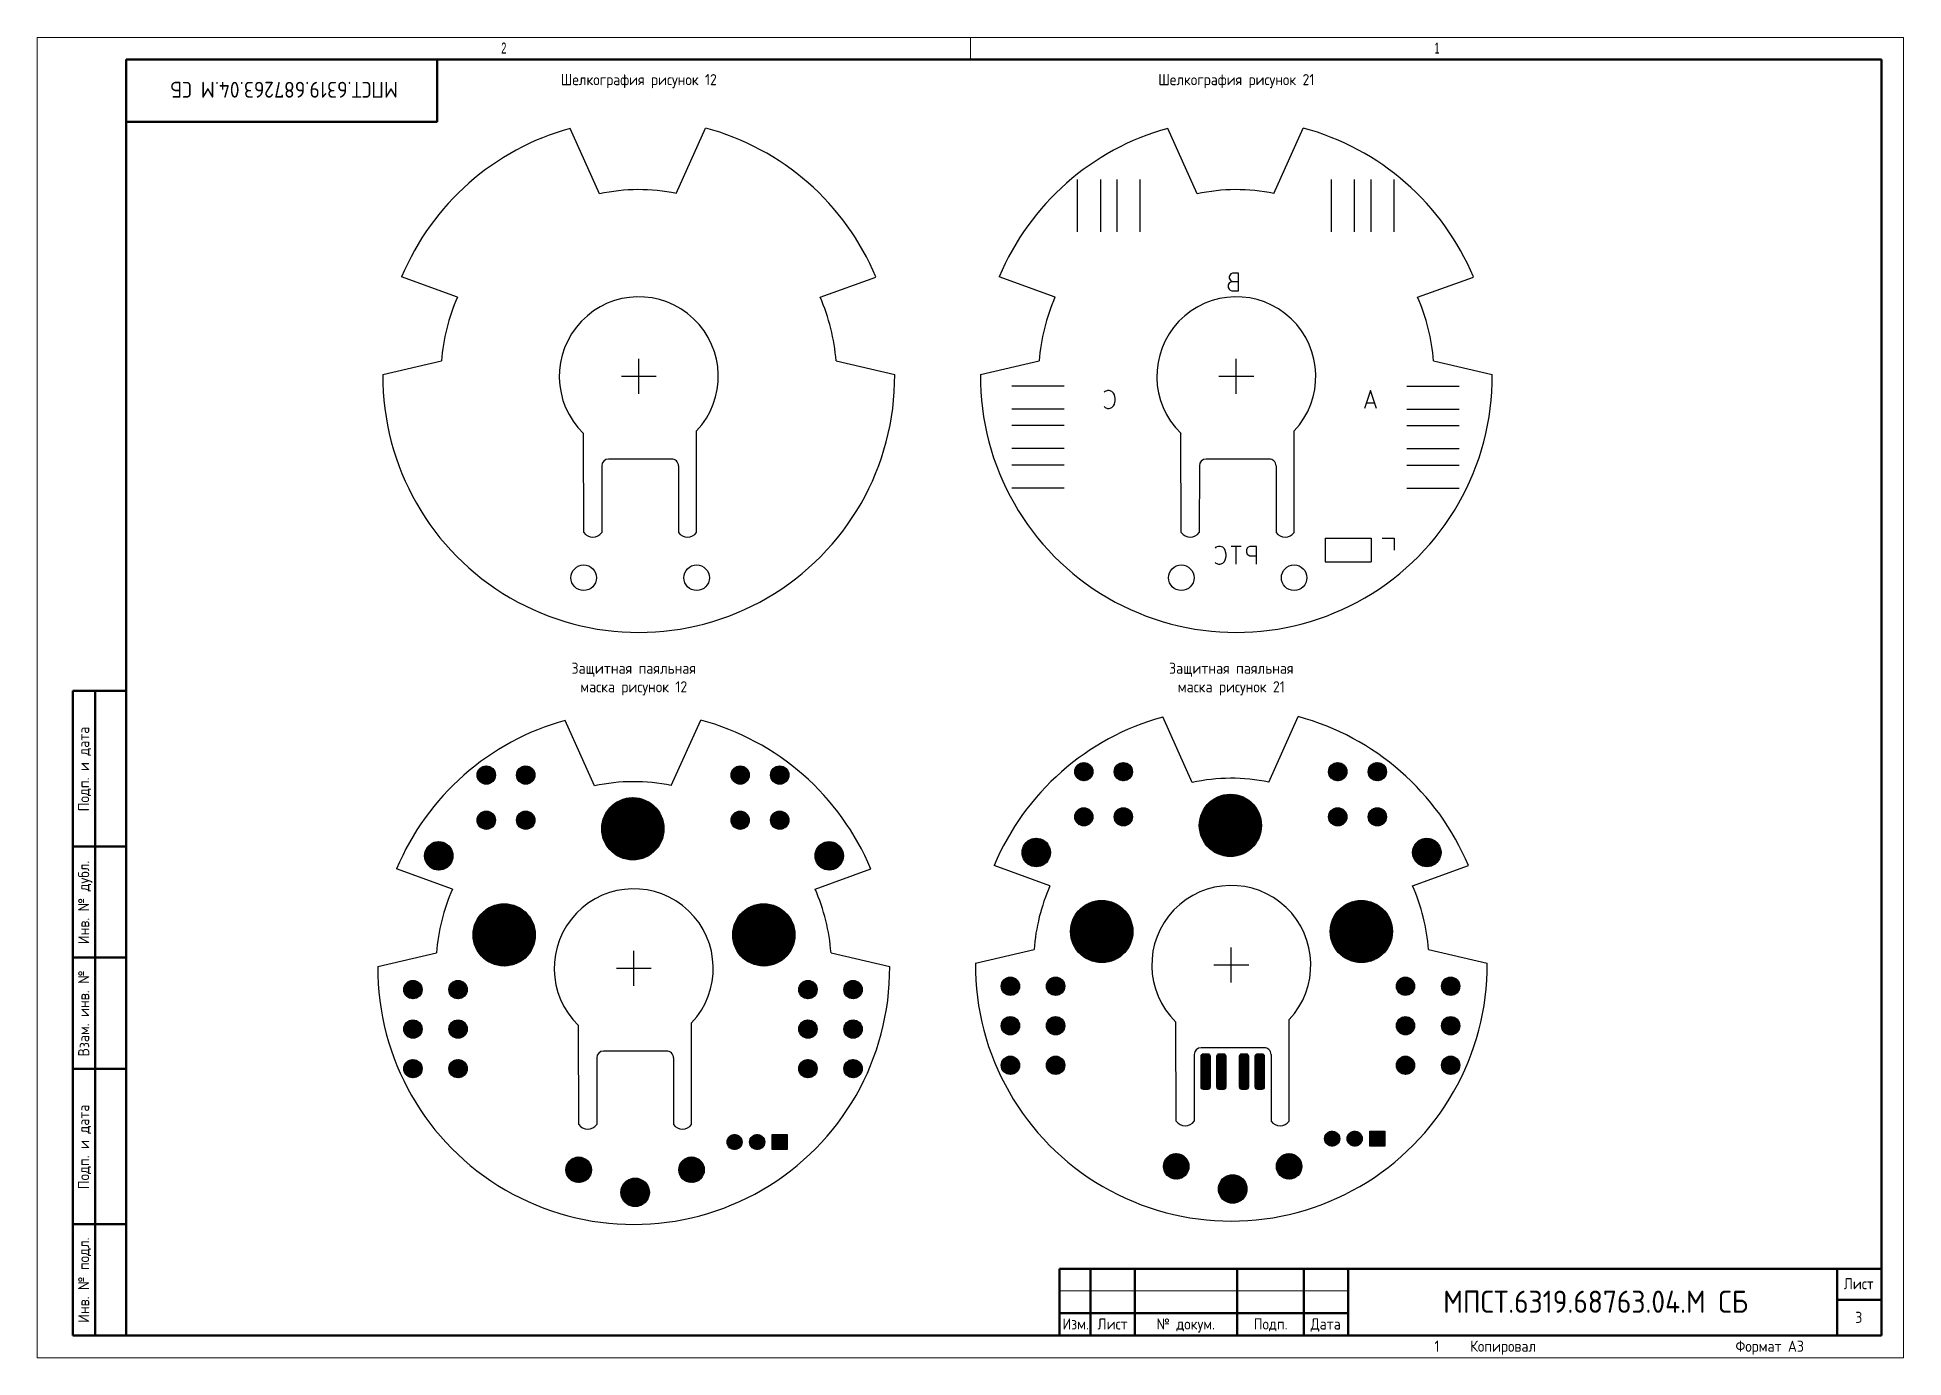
# Model space of a CAD drawing. Header units: inches. Extents: x 10 to 430, y -15 to 282.
import ezdxf

# ---------------------------------------------------------------- set-up
doc = ezdxf.new("R2010")
doc.units = ezdxf.units.IN
doc.header["$MEASUREMENT"] = 0
doc.layers.add('BLACK', color=7, linetype='Continuous')
doc.layers.add('ОСНОВНОЙ', color=7, linetype='Continuous', lineweight=25)
doc.styles.add('SLDTEXTSTYLE3', font='TXT', dxfattribs={"width": 0.605})
doc.styles.add('СПДС', font='isocpeur.ttf', dxfattribs={"width": 0.9})

msp = doc.modelspace()

# ---------------------------------------------------------------- texts
at = {"char_height": 2.5, "attachment_point": 2, "style": 'СПДС'}
for s, insert in [('Шелкография рисунок 12', (145.18, 273.7)), ('Шелкография рисунок 21', (279.65, 273.7)), ('\\pxqc;Защитная паяльная маска рисунок 12', (144.05, 141.29)), ('Защитная паяльная маска рисунок 21', (278.52, 141.29))]:
    msp.add_mtext_dynamic_manual_height_columns(s, width=34.7669, gutter_width=12.5, heights=[0], dxfattribs=dict(at, insert=insert))
at = {"color": 7, "linetype": 'Continuous', "lineweight": 0, "char_height": 2.5, "attachment_point": 2, "style": 'СПДС'}
for s, insert, rotation in [('{\\H1.42857x;МПСТ.6319.687263.04.М СБ}', (65.39, 268.39), 180), ('Подп. и дата', (19.01, 117.37), 90), ('Инв. № дубл.', (19.01, 87.37), 90), ('Взам. инв. №', (19.01, 62.4), 90), ('Подп. и дата', (19.01, 32.37), 90), ('Инв. № подл.', (19.01, 2.4), 90)]:
    msp.add_mtext(s, dxfattribs=dict(at, insert=insert, rotation=rotation))
at = {"color": 7, "linetype": 'Continuous', "lineweight": 0, "attachment_point": 2, "style": 'СПДС'}
for s, insert, char_height in [('{\\H1.42857x;МПСТ.6319.68763.04.М СБ}', (360.53, 0.05), 3.5), ('Лист', (419.73, 2.85), 2.5), ('Изм.', (243.5, -6.21), 2.5), ('Лист', (251.79, -6.21), 2.5), ('№ докум.', (268.27, -6.21), 2.5), ('Подп.', (287.37, -6.21), 2.5), ('Дата', (299.77, -6.21), 2.5), ('3', (419.73, -4.72), 2.5), ('1', (324.81, -11.21), 2.5), ('Копировал', (339.7, -11.21), 2.5), ('Формат А3', (399.68, -11.21), 2.5)]:
    msp.add_mtext(s, dxfattribs=dict(at, insert=insert, char_height=char_height))
at = {"layer": 'ОСНОВНОЙ', "char_height": 2.5, "attachment_point": 2, "style": 'SLDTEXTSTYLE3'}
for s, insert in [('2', (114.81, 280.79)), ('1', (324.81, 280.79))]:
    msp.add_mtext(s, dxfattribs=dict(at, insert=insert))

# ---------------------------------------------------------------- hatches: boundary and pattern name
h = msp.add_hatch()
h.set_pattern_fill('ANSI31', color=256)
h.paths.add_polyline_path([(106.53, 50.38), (106.41, 50.76), (106.22, 51.12), (105.96, 51.43), (105.65, 51.69), (105.3, 51.88), (104.91, 51.99), (104.51, 52.03), (104.11, 51.99), (103.72, 51.88), (103.37, 51.69), (103.06, 51.43), (102.8, 51.12), (102.61, 50.76), (102.49, 50.38), (102.45, 49.98), (102.49, 49.58), (102.61, 49.19), (102.8, 48.83), (103.06, 48.52), (103.37, 48.27), (103.72, 48.08), (104.11, 47.96), (104.51, 47.92), (104.91, 47.96), (105.3, 48.08), (105.65, 48.27), (105.96, 48.52), (106.22, 48.83), (106.41, 49.19), (106.53, 49.58), (106.56, 49.98)])
h.paths.add_polyline_path([(96.25, 50.76), (96.06, 51.12), (95.8, 51.43), (95.49, 51.69), (95.14, 51.88), (94.75, 51.99), (94.35, 52.03), (93.95, 51.99), (93.56, 51.88), (93.21, 51.69), (92.9, 51.43), (92.64, 51.12), (92.45, 50.76), (92.33, 50.38), (92.29, 49.98), (92.33, 49.58), (92.45, 49.19), (92.64, 48.83), (92.9, 48.52), (93.21, 48.27), (93.56, 48.08), (93.95, 47.96), (94.35, 47.92), (94.75, 47.96), (95.14, 48.08), (95.49, 48.27), (95.8, 48.52), (96.06, 48.83), (96.25, 49.19), (96.37, 49.58), (96.4, 49.98), (96.37, 50.38)])
h.paths.add_polyline_path([(96.37, 58.47), (96.4, 58.87), (96.37, 59.27), (96.25, 59.65), (96.06, 60.01), (95.8, 60.32), (95.49, 60.58), (95.14, 60.77), (94.75, 60.88), (94.35, 60.92), (93.95, 60.88), (93.56, 60.77), (93.21, 60.58), (92.9, 60.32), (92.64, 60.01), (92.45, 59.65), (92.33, 59.27), (92.29, 58.87), (92.33, 58.47), (92.45, 58.08), (92.64, 57.72), (92.9, 57.41), (93.21, 57.16), (93.56, 56.97), (93.95, 56.85), (94.35, 56.81), (94.75, 56.85), (95.14, 56.97), (95.49, 57.16), (95.8, 57.41), (96.06, 57.72), (96.25, 58.08)])
h.paths.add_polyline_path([(95.8, 66.3), (96.06, 66.61), (96.25, 66.97), (96.37, 67.36), (96.4, 67.76), (96.37, 68.16), (96.25, 68.54), (96.06, 68.9), (95.8, 69.21), (95.49, 69.47), (95.14, 69.66), (94.75, 69.77), (94.35, 69.81), (93.95, 69.77), (93.56, 69.66), (93.21, 69.47), (92.9, 69.21), (92.64, 68.9), (92.45, 68.54), (92.33, 68.16), (92.29, 67.76), (92.33, 67.36), (92.45, 66.97), (92.64, 66.61), (92.9, 66.3), (93.21, 66.05), (93.56, 65.86), (93.95, 65.74), (94.35, 65.7), (94.75, 65.74), (95.14, 65.86), (95.49, 66.05)])
h.paths.add_polyline_path([(106.53, 68.16), (106.41, 68.54), (106.22, 68.9), (105.96, 69.21), (105.65, 69.47), (105.3, 69.66), (104.91, 69.77), (104.51, 69.81), (104.11, 69.77), (103.72, 69.66), (103.37, 69.47), (103.06, 69.21), (102.8, 68.9), (102.61, 68.54), (102.49, 68.16), (102.45, 67.76), (102.49, 67.36), (102.61, 66.97), (102.8, 66.61), (103.06, 66.3), (103.37, 66.05), (103.72, 65.86), (104.11, 65.74), (104.51, 65.7), (104.91, 65.74), (105.3, 65.86), (105.65, 66.05), (105.96, 66.3), (106.22, 66.61), (106.41, 66.97), (106.53, 67.36), (106.56, 67.76)])
h.paths.add_polyline_path([(106.41, 59.65), (106.22, 60.01), (105.96, 60.32), (105.65, 60.58), (105.3, 60.77), (104.91, 60.88), (104.51, 60.92), (104.11, 60.88), (103.72, 60.77), (103.37, 60.58), (103.06, 60.32), (102.8, 60.01), (102.61, 59.65), (102.49, 59.27), (102.45, 58.87), (102.49, 58.47), (102.61, 58.08), (102.8, 57.72), (103.06, 57.41), (103.37, 57.16), (103.72, 56.97), (104.11, 56.85), (104.51, 56.81), (104.91, 56.85), (105.3, 56.97), (105.65, 57.16), (105.96, 57.41), (106.22, 57.72), (106.41, 58.08), (106.53, 58.47), (106.56, 58.87), (106.53, 59.27)])
h.paths.add_polyline_path([(121.55, 77.9), (121.74, 78.61), (121.85, 79.33), (121.89, 80.06), (121.85, 80.79), (121.74, 81.52), (121.55, 82.23), (121.29, 82.91), (120.96, 83.56), (120.56, 84.18), (120.1, 84.75), (119.58, 85.27), (119.01, 85.73), (118.39, 86.13), (117.74, 86.46), (117.06, 86.72), (116.35, 86.91), (115.62, 87.02), (114.89, 87.06), (114.16, 87.02), (113.44, 86.91), (112.73, 86.72), (112.05, 86.46), (111.39, 86.13), (110.78, 85.73), (110.21, 85.27), (109.69, 84.75), (109.23, 84.18), (108.83, 83.56), (108.5, 82.91), (108.24, 82.23), (108.05, 81.52), (107.93, 80.79), (107.89, 80.06), (107.93, 79.33), (108.05, 78.61), (108.24, 77.9), (108.5, 77.22), (108.83, 76.56), (109.23, 75.95), (109.69, 75.38), (110.21, 74.86), (110.78, 74.4), (111.39, 74), (112.05, 73.67), (112.73, 73.41), (113.44, 73.22), (114.16, 73.1), (114.89, 73.06), (115.62, 73.1), (116.35, 73.22), (117.06, 73.41), (117.74, 73.67), (118.39, 74), (119.01, 74.4), (119.58, 74.86), (120.1, 75.38), (120.56, 75.95), (120.96, 76.56), (121.29, 77.22)])
h.paths.add_polyline_path([(134.53, 27.23, 1), (128.78, 27.23, 1)])
h.paths.add_polyline_path([(147.52, 22.65), (147.4, 23.14), (147.21, 23.6), (146.95, 24.03), (146.62, 24.41), (146.24, 24.74), (145.81, 25), (145.35, 25.19), (144.86, 25.31), (144.36, 25.35), (143.86, 25.31), (143.37, 25.19), (142.9, 25), (142.48, 24.74), (142.09, 24.41), (141.77, 24.03), (141.51, 23.6), (141.31, 23.14), (141.2, 22.65), (141.16, 22.15), (141.2, 21.65), (141.31, 21.16), (141.51, 20.7), (141.77, 20.27), (142.09, 19.89), (142.48, 19.56), (142.9, 19.3), (143.37, 19.11), (143.86, 18.99), (144.36, 18.95), (144.86, 18.99), (145.35, 19.11), (145.81, 19.3), (146.24, 19.56), (146.62, 19.89), (146.95, 20.27), (147.21, 20.7), (147.4, 21.16), (147.52, 21.65), (147.56, 22.15)])
h.paths.add_polyline_path([(154.18, 27.23, 1), (159.93, 27.23, 1)])
h.paths.add_polyline_path([(168.4, 33.82), (168.29, 34.16), (168.12, 34.47), (167.88, 34.73), (167.59, 34.94), (167.27, 35.08), (166.92, 35.16), (166.56, 35.16), (166.21, 35.08), (165.89, 34.94), (165.6, 34.73), (165.36, 34.47), (165.19, 34.16), (165.08, 33.82), (165.04, 33.47), (165.08, 33.11), (165.19, 32.78), (165.36, 32.47), (165.6, 32.2), (165.89, 31.99), (166.21, 31.85), (166.56, 31.78), (166.92, 31.78), (167.27, 31.85), (167.59, 31.99), (167.88, 32.2), (168.12, 32.47), (168.29, 32.78), (168.4, 33.11), (168.44, 33.47)])
h.paths.add_polyline_path([(173.48, 33.82), (173.37, 34.16), (173.2, 34.47), (172.96, 34.73), (172.67, 34.94), (172.35, 35.08), (172, 35.16), (171.64, 35.16), (171.29, 35.08), (170.97, 34.94), (170.68, 34.73), (170.44, 34.47), (170.27, 34.16), (170.16, 33.82), (170.12, 33.47), (170.16, 33.11), (170.27, 32.78), (170.44, 32.47), (170.68, 32.2), (170.97, 31.99), (171.29, 31.85), (171.64, 31.78), (172, 31.78), (172.35, 31.85), (172.67, 31.99), (172.96, 32.2), (173.2, 32.47), (173.37, 32.78), (173.48, 33.11), (173.52, 33.47)])
h.paths.add_polyline_path([(178.6, 35.17), (175.2, 35.17), (175.2, 31.77), (178.6, 31.77)])
h.paths.add_polyline_path([(185.27, 49.58), (185.3, 49.98), (185.27, 50.38), (185.15, 50.76), (184.96, 51.12), (184.7, 51.43), (184.39, 51.69), (184.04, 51.88), (183.65, 51.99), (183.25, 52.03), (182.85, 51.99), (182.46, 51.88), (182.11, 51.69), (181.8, 51.43), (181.54, 51.12), (181.35, 50.76), (181.23, 50.38), (181.19, 49.98), (181.23, 49.58), (181.35, 49.19), (181.54, 48.83), (181.8, 48.52), (182.11, 48.27), (182.46, 48.08), (182.85, 47.96), (183.25, 47.92), (183.65, 47.96), (184.04, 48.08), (184.39, 48.27), (184.7, 48.52), (184.96, 48.83), (185.15, 49.19)])
h.paths.add_polyline_path([(195.43, 50.38), (195.31, 50.76), (195.12, 51.12), (194.86, 51.43), (194.55, 51.69), (194.2, 51.88), (193.81, 51.99), (193.41, 52.03), (193.01, 51.99), (192.62, 51.88), (192.27, 51.69), (191.96, 51.43), (191.7, 51.12), (191.51, 50.76), (191.39, 50.38), (191.35, 49.98), (191.39, 49.58), (191.51, 49.19), (191.7, 48.83), (191.96, 48.52), (192.27, 48.27), (192.62, 48.08), (193.01, 47.96), (193.41, 47.92), (193.81, 47.96), (194.2, 48.08), (194.55, 48.27), (194.86, 48.52), (195.12, 48.83), (195.31, 49.19), (195.43, 49.58), (195.46, 49.98)])
h.paths.add_polyline_path([(195.43, 58.47), (195.46, 58.87), (195.43, 59.27), (195.31, 59.65), (195.12, 60.01), (194.86, 60.32), (194.55, 60.58), (194.2, 60.77), (193.81, 60.88), (193.41, 60.92), (193.01, 60.88), (192.62, 60.77), (192.27, 60.58), (191.96, 60.32), (191.7, 60.01), (191.51, 59.65), (191.39, 59.27), (191.35, 58.87), (191.39, 58.47), (191.51, 58.08), (191.7, 57.72), (191.96, 57.41), (192.27, 57.16), (192.62, 56.97), (193.01, 56.85), (193.41, 56.81), (193.81, 56.85), (194.2, 56.97), (194.55, 57.16), (194.86, 57.41), (195.12, 57.72), (195.31, 58.08)])
h.paths.add_polyline_path([(185.27, 59.27), (185.15, 59.65), (184.96, 60.01), (184.7, 60.32), (184.39, 60.58), (184.04, 60.77), (183.65, 60.88), (183.25, 60.92), (182.85, 60.88), (182.46, 60.77), (182.11, 60.58), (181.8, 60.32), (181.54, 60.01), (181.35, 59.65), (181.23, 59.27), (181.19, 58.87), (181.23, 58.47), (181.35, 58.08), (181.54, 57.72), (181.8, 57.41), (182.11, 57.16), (182.46, 56.97), (182.85, 56.85), (183.25, 56.81), (183.65, 56.85), (184.04, 56.97), (184.39, 57.16), (184.7, 57.41), (184.96, 57.72), (185.15, 58.08), (185.27, 58.47), (185.3, 58.87)])
h.paths.add_polyline_path([(185.27, 68.16), (185.15, 68.54), (184.96, 68.9), (184.7, 69.21), (184.39, 69.47), (184.04, 69.66), (183.65, 69.77), (183.25, 69.81), (182.85, 69.77), (182.46, 69.66), (182.11, 69.47), (181.8, 69.21), (181.54, 68.9), (181.35, 68.54), (181.23, 68.16), (181.19, 67.76), (181.23, 67.36), (181.35, 66.97), (181.54, 66.61), (181.8, 66.3), (182.11, 66.05), (182.46, 65.86), (182.85, 65.74), (183.25, 65.7), (183.65, 65.74), (184.04, 65.86), (184.39, 66.05), (184.7, 66.3), (184.96, 66.61), (185.15, 66.97), (185.27, 67.36), (185.3, 67.76)])
h.paths.add_polyline_path([(195.43, 68.16), (195.31, 68.54), (195.12, 68.9), (194.86, 69.21), (194.55, 69.47), (194.2, 69.66), (193.81, 69.77), (193.41, 69.81), (193.01, 69.77), (192.62, 69.66), (192.27, 69.47), (191.96, 69.21), (191.7, 68.9), (191.51, 68.54), (191.39, 68.16), (191.35, 67.76), (191.39, 67.36), (191.51, 66.97), (191.7, 66.61), (191.96, 66.3), (192.27, 66.05), (192.62, 65.86), (193.01, 65.74), (193.41, 65.7), (193.81, 65.74), (194.2, 65.86), (194.55, 66.05), (194.86, 66.3), (195.12, 66.61), (195.31, 66.97), (195.43, 67.36), (195.46, 67.76)])
h.paths.add_polyline_path([(180.16, 78.61), (180.27, 79.33), (180.31, 80.06), (180.27, 80.79), (180.16, 81.52), (179.97, 82.23), (179.71, 82.91), (179.38, 83.56), (178.98, 84.18), (178.52, 84.75), (178, 85.27), (177.43, 85.73), (176.81, 86.13), (176.16, 86.46), (175.48, 86.72), (174.77, 86.91), (174.04, 87.02), (173.31, 87.06), (172.58, 87.02), (171.86, 86.91), (171.15, 86.72), (170.47, 86.46), (169.81, 86.13), (169.2, 85.73), (168.63, 85.27), (168.11, 84.75), (167.65, 84.18), (167.25, 83.56), (166.92, 82.91), (166.66, 82.23), (166.47, 81.52), (166.35, 80.79), (166.31, 80.06), (166.35, 79.33), (166.47, 78.61), (166.66, 77.9), (166.92, 77.22), (167.25, 76.56), (167.65, 75.95), (168.11, 75.38), (168.63, 74.86), (169.2, 74.4), (169.81, 74), (170.47, 73.67), (171.15, 73.41), (171.86, 73.22), (172.58, 73.1), (173.31, 73.06), (174.04, 73.1), (174.77, 73.22), (175.48, 73.41), (176.16, 73.67), (176.81, 74), (177.43, 74.4), (178, 74.86), (178.52, 75.38), (178.98, 75.95), (179.38, 76.56), (179.71, 77.22), (179.97, 77.9)])
h.paths.add_polyline_path([(103.32, 98.34), (103.2, 98.83), (103.01, 99.3), (102.75, 99.72), (102.42, 100.11), (102.04, 100.43), (101.61, 100.69), (101.15, 100.89), (100.66, 101), (100.16, 101.04), (99.66, 101), (99.17, 100.89), (98.71, 100.69), (98.28, 100.43), (97.9, 100.11), (97.57, 99.72), (97.31, 99.3), (97.12, 98.83), (97, 98.34), (96.96, 97.84), (97, 97.34), (97.12, 96.85), (97.31, 96.39), (97.57, 95.96), (97.9, 95.58), (98.28, 95.25), (98.71, 94.99), (99.17, 94.8), (99.66, 94.68), (100.16, 94.64), (100.66, 94.68), (101.15, 94.8), (101.61, 94.99), (102.04, 95.25), (102.42, 95.58), (102.75, 95.96), (103.01, 96.39), (103.2, 96.85), (103.32, 97.34), (103.36, 97.84)])
h.paths.add_polyline_path([(112.76, 105.07), (112.88, 105.46), (112.91, 105.86), (112.88, 106.26), (112.76, 106.64), (112.57, 107), (112.31, 107.31), (112, 107.57), (111.65, 107.76), (111.26, 107.87), (110.86, 107.91), (110.46, 107.87), (110.07, 107.76), (109.72, 107.57), (109.41, 107.31), (109.15, 107), (108.96, 106.64), (108.84, 106.26), (108.8, 105.86), (108.84, 105.46), (108.96, 105.07), (109.15, 104.71), (109.41, 104.4), (109.72, 104.15), (110.07, 103.96), (110.46, 103.84), (110.86, 103.8), (111.26, 103.84), (111.65, 103.96), (112, 104.15), (112.31, 104.4), (112.57, 104.71)])
h.paths.add_polyline_path([(112.76, 115.23), (112.88, 115.62), (112.91, 116.02), (112.88, 116.42), (112.76, 116.8), (112.57, 117.16), (112.31, 117.47), (112, 117.73), (111.65, 117.92), (111.26, 118.03), (110.86, 118.07), (110.46, 118.03), (110.07, 117.92), (109.72, 117.73), (109.41, 117.47), (109.15, 117.16), (108.96, 116.8), (108.84, 116.42), (108.8, 116.02), (108.84, 115.62), (108.96, 115.23), (109.15, 114.87), (109.41, 114.56), (109.72, 114.31), (110.07, 114.12), (110.46, 114), (110.86, 113.96), (111.26, 114), (111.65, 114.12), (112, 114.31), (112.31, 114.56), (112.57, 114.87)])
h.paths.add_polyline_path([(121.8, 116.02), (121.77, 116.42), (121.65, 116.8), (121.46, 117.16), (121.2, 117.47), (120.89, 117.73), (120.54, 117.92), (120.15, 118.03), (119.75, 118.07), (119.35, 118.03), (118.96, 117.92), (118.61, 117.73), (118.3, 117.47), (118.04, 117.16), (117.85, 116.8), (117.73, 116.42), (117.69, 116.02), (117.73, 115.62), (117.85, 115.23), (118.04, 114.87), (118.3, 114.56), (118.61, 114.31), (118.96, 114.12), (119.35, 114), (119.75, 113.96), (120.15, 114), (120.54, 114.12), (120.89, 114.31), (121.2, 114.56), (121.46, 114.87), (121.65, 115.23), (121.77, 115.62)])
h.paths.add_polyline_path([(121.8, 105.86), (121.77, 106.26), (121.65, 106.64), (121.46, 107), (121.2, 107.31), (120.89, 107.57), (120.54, 107.76), (120.15, 107.87), (119.75, 107.91), (119.35, 107.87), (118.96, 107.76), (118.61, 107.57), (118.3, 107.31), (118.04, 107), (117.85, 106.64), (117.73, 106.26), (117.69, 105.86), (117.73, 105.46), (117.85, 105.07), (118.04, 104.71), (118.3, 104.4), (118.61, 104.15), (118.96, 103.96), (119.35, 103.84), (119.75, 103.8), (120.15, 103.84), (120.54, 103.96), (120.89, 104.15), (121.2, 104.4), (121.46, 104.71), (121.65, 105.07), (121.77, 105.46)])
h.paths.add_polyline_path([(150.7, 105.39), (150.51, 106.1), (150.24, 106.79), (149.91, 107.44), (149.51, 108.05), (149.05, 108.62), (148.53, 109.14), (147.96, 109.6), (147.35, 110), (146.7, 110.33), (146.01, 110.6), (145.3, 110.79), (144.58, 110.9), (143.85, 110.94), (143.12, 110.9), (142.39, 110.79), (141.69, 110.6), (141, 110.33), (140.35, 110), (139.73, 109.6), (139.17, 109.14), (138.65, 108.62), (138.19, 108.05), (137.79, 107.44), (137.45, 106.79), (137.19, 106.1), (137, 105.39), (136.89, 104.67), (136.85, 103.94), (136.89, 103.21), (137, 102.48), (137.19, 101.78), (137.45, 101.09), (137.79, 100.44), (138.19, 99.82), (138.65, 99.26), (139.17, 98.74), (139.73, 98.28), (140.35, 97.88), (141, 97.54), (141.69, 97.28), (142.39, 97.09), (143.12, 96.98), (143.85, 96.94), (144.58, 96.98), (145.3, 97.09), (146.01, 97.28), (146.7, 97.54), (147.35, 97.88), (147.96, 98.28), (148.53, 98.74), (149.05, 99.26), (149.51, 99.82), (149.91, 100.44), (150.24, 101.09), (150.51, 101.78), (150.7, 102.48), (150.81, 103.21), (150.85, 103.94), (150.81, 104.67)])
h.paths.add_polyline_path([(170.06, 105.86), (170.03, 106.26), (169.91, 106.64), (169.72, 107), (169.46, 107.31), (169.15, 107.57), (168.8, 107.76), (168.41, 107.87), (168.01, 107.91), (167.61, 107.87), (167.22, 107.76), (166.87, 107.57), (166.56, 107.31), (166.3, 107), (166.11, 106.64), (165.99, 106.26), (165.95, 105.86), (165.99, 105.46), (166.11, 105.07), (166.3, 104.71), (166.56, 104.4), (166.87, 104.15), (167.22, 103.96), (167.61, 103.84), (168.01, 103.8), (168.41, 103.84), (168.8, 103.96), (169.15, 104.15), (169.46, 104.4), (169.72, 104.71), (169.91, 105.07), (170.03, 105.46)])
h.paths.add_polyline_path([(170.06, 116.02), (170.03, 116.42), (169.91, 116.8), (169.72, 117.16), (169.46, 117.47), (169.15, 117.73), (168.8, 117.92), (168.41, 118.03), (168.01, 118.07), (167.61, 118.03), (167.22, 117.92), (166.87, 117.73), (166.56, 117.47), (166.3, 117.16), (166.11, 116.8), (165.99, 116.42), (165.95, 116.02), (165.99, 115.62), (166.11, 115.23), (166.3, 114.87), (166.56, 114.56), (166.87, 114.31), (167.22, 114.12), (167.61, 114), (168.01, 113.96), (168.41, 114), (168.8, 114.12), (169.15, 114.31), (169.46, 114.56), (169.72, 114.87), (169.91, 115.23), (170.03, 115.62)])
h.paths.add_polyline_path([(178.95, 116.02), (178.92, 116.42), (178.8, 116.8), (178.61, 117.16), (178.35, 117.47), (178.04, 117.73), (177.69, 117.92), (177.3, 118.03), (176.9, 118.07), (176.5, 118.03), (176.11, 117.92), (175.76, 117.73), (175.45, 117.47), (175.19, 117.16), (175, 116.8), (174.88, 116.42), (174.84, 116.02), (174.88, 115.62), (175, 115.23), (175.19, 114.87), (175.45, 114.56), (175.76, 114.31), (176.11, 114.12), (176.5, 114), (176.9, 113.96), (177.3, 114), (177.69, 114.12), (178.04, 114.31), (178.35, 114.56), (178.61, 114.87), (178.8, 115.23), (178.92, 115.62)])
h.paths.add_polyline_path([(178.92, 105.46), (178.95, 105.86), (178.92, 106.26), (178.8, 106.64), (178.61, 107), (178.35, 107.31), (178.04, 107.57), (177.69, 107.76), (177.3, 107.87), (176.9, 107.91), (176.5, 107.87), (176.11, 107.76), (175.76, 107.57), (175.45, 107.31), (175.19, 107), (175, 106.64), (174.88, 106.26), (174.84, 105.86), (174.88, 105.46), (175, 105.07), (175.19, 104.71), (175.45, 104.4), (175.76, 104.15), (176.11, 103.96), (176.5, 103.84), (176.9, 103.8), (177.3, 103.84), (177.69, 103.96), (178.04, 104.15), (178.35, 104.4), (178.61, 104.71), (178.8, 105.07)])
h.paths.add_polyline_path([(191.25, 97.84), (191.21, 98.34), (191.09, 98.83), (190.9, 99.3), (190.63, 99.72), (190.31, 100.11), (189.93, 100.43), (189.5, 100.69), (189.03, 100.89), (188.55, 101), (188.05, 101.04), (187.54, 101), (187.06, 100.89), (186.59, 100.69), (186.16, 100.43), (185.78, 100.11), (185.46, 99.72), (185.19, 99.3), (185, 98.83), (184.88, 98.34), (184.85, 97.84), (184.88, 97.34), (185, 96.85), (185.19, 96.39), (185.46, 95.96), (185.78, 95.58), (186.16, 95.25), (186.59, 94.99), (187.06, 94.8), (187.54, 94.68), (188.05, 94.64), (188.55, 94.68), (189.03, 94.8), (189.5, 94.99), (189.93, 95.25), (190.31, 95.58), (190.63, 95.96), (190.9, 96.39), (191.09, 96.85), (191.21, 97.34)])
h = msp.add_hatch()
h.set_pattern_fill('ANSI31', color=256)
h.paths.add_polyline_path([(230.88, 68.51), (230.84, 68.91), (230.72, 69.3), (230.53, 69.65), (230.28, 69.97), (229.96, 70.22), (229.61, 70.41), (229.22, 70.53), (228.82, 70.57), (228.42, 70.53), (228.04, 70.41), (227.68, 70.22), (227.37, 69.97), (227.11, 69.65), (226.92, 69.3), (226.81, 68.91), (226.77, 68.51), (226.81, 68.11), (226.92, 67.73), (227.11, 67.37), (227.37, 67.06), (227.68, 66.8), (228.04, 66.61), (228.42, 66.5), (228.82, 66.46), (229.22, 66.5), (229.61, 66.61), (229.96, 66.8), (230.28, 67.06), (230.53, 67.37), (230.72, 67.73), (230.84, 68.11)])
h.paths.add_polyline_path([(230.72, 60.41), (230.53, 60.76), (230.28, 61.08), (229.96, 61.33), (229.61, 61.52), (229.22, 61.64), (228.82, 61.68), (228.42, 61.64), (228.04, 61.52), (227.68, 61.33), (227.37, 61.08), (227.11, 60.76), (226.92, 60.41), (226.81, 60.02), (226.77, 59.62), (226.81, 59.22), (226.92, 58.84), (227.11, 58.48), (227.37, 58.17), (227.68, 57.91), (228.04, 57.72), (228.42, 57.61), (228.82, 57.57), (229.22, 57.61), (229.61, 57.72), (229.96, 57.91), (230.28, 58.17), (230.53, 58.48), (230.72, 58.84), (230.84, 59.22), (230.88, 59.62), (230.84, 60.02)])
h.paths.add_polyline_path([(230.53, 51.87), (230.28, 52.19), (229.96, 52.44), (229.61, 52.63), (229.22, 52.75), (228.82, 52.79), (228.42, 52.75), (228.04, 52.63), (227.68, 52.44), (227.37, 52.19), (227.11, 51.87), (226.92, 51.52), (226.81, 51.13), (226.77, 50.73), (226.81, 50.33), (226.92, 49.95), (227.11, 49.59), (227.37, 49.28), (227.68, 49.02), (228.04, 48.83), (228.42, 48.72), (228.82, 48.68), (229.22, 48.72), (229.61, 48.83), (229.96, 49.02), (230.28, 49.28), (230.53, 49.59), (230.72, 49.95), (230.84, 50.33), (230.88, 50.73), (230.84, 51.13), (230.72, 51.52)])
h.paths.add_polyline_path([(241.04, 50.73), (241, 51.13), (240.88, 51.52), (240.69, 51.87), (240.44, 52.19), (240.12, 52.44), (239.77, 52.63), (239.38, 52.75), (238.98, 52.79), (238.58, 52.75), (238.2, 52.63), (237.84, 52.44), (237.53, 52.19), (237.27, 51.87), (237.08, 51.52), (236.97, 51.13), (236.93, 50.73), (236.97, 50.33), (237.08, 49.95), (237.27, 49.59), (237.53, 49.28), (237.84, 49.02), (238.2, 48.83), (238.58, 48.72), (238.98, 48.68), (239.38, 48.72), (239.77, 48.83), (240.12, 49.02), (240.44, 49.28), (240.69, 49.59), (240.88, 49.95), (241, 50.33)])
h.paths.add_polyline_path([(241.04, 59.62), (241, 60.02), (240.88, 60.41), (240.69, 60.76), (240.44, 61.08), (240.12, 61.33), (239.77, 61.52), (239.38, 61.64), (238.98, 61.68), (238.58, 61.64), (238.2, 61.52), (237.84, 61.33), (237.53, 61.08), (237.27, 60.76), (237.08, 60.41), (236.97, 60.02), (236.93, 59.62), (236.97, 59.22), (237.08, 58.84), (237.27, 58.48), (237.53, 58.17), (237.84, 57.91), (238.2, 57.72), (238.58, 57.61), (238.98, 57.57), (239.38, 57.61), (239.77, 57.72), (240.12, 57.91), (240.44, 58.17), (240.69, 58.48), (240.88, 58.84), (241, 59.22)])
h.paths.add_polyline_path([(241, 68.11), (241.04, 68.51), (241, 68.91), (240.88, 69.3), (240.69, 69.65), (240.44, 69.97), (240.12, 70.22), (239.77, 70.41), (239.38, 70.53), (238.98, 70.57), (238.58, 70.53), (238.2, 70.41), (237.84, 70.22), (237.53, 69.97), (237.27, 69.65), (237.08, 69.3), (236.97, 68.91), (236.93, 68.51), (236.97, 68.11), (237.08, 67.73), (237.27, 67.37), (237.53, 67.06), (237.84, 66.8), (238.2, 66.61), (238.58, 66.5), (238.98, 66.46), (239.38, 66.5), (239.77, 66.61), (240.12, 66.8), (240.44, 67.06), (240.69, 67.37), (240.88, 67.73)])
h.paths.add_polyline_path([(256.02, 78.66), (256.21, 79.36), (256.33, 80.09), (256.37, 80.82), (256.33, 81.55), (256.21, 82.27), (256.02, 82.98), (255.76, 83.67), (255.43, 84.32), (255.03, 84.93), (254.57, 85.5), (254.05, 86.02), (253.48, 86.48), (252.87, 86.88), (252.21, 87.21), (251.53, 87.48), (250.82, 87.67), (250.1, 87.78), (249.37, 87.82), (248.63, 87.78), (247.91, 87.67), (247.2, 87.48), (246.52, 87.21), (245.87, 86.88), (245.25, 86.48), (244.68, 86.02), (244.16, 85.5), (243.7, 84.93), (243.3, 84.32), (242.97, 83.67), (242.71, 82.98), (242.52, 82.27), (242.4, 81.55), (242.37, 80.82), (242.4, 80.09), (242.52, 79.36), (242.71, 78.66), (242.97, 77.97), (243.3, 77.32), (243.7, 76.7), (244.16, 76.13), (244.68, 75.62), (245.25, 75.16), (245.87, 74.76), (246.52, 74.42), (247.2, 74.16), (247.91, 73.97), (248.63, 73.86), (249.37, 73.82), (250.1, 73.86), (250.82, 73.97), (251.53, 74.16), (252.21, 74.42), (252.87, 74.76), (253.48, 75.16), (254.05, 75.62), (254.57, 76.13), (255.03, 76.7), (255.43, 77.32), (255.76, 77.97)])
h.paths.add_polyline_path([(263.26, 27.99, 1), (269, 27.99, 1)])
h.paths.add_polyline_path([(273.73, 52.82), (273.7, 53.01), (273.59, 53.18), (273.43, 53.28), (273.23, 53.32), (272.23, 53.32), (272.04, 53.28), (271.88, 53.18), (271.77, 53.01), (271.73, 52.82), (271.73, 45.82), (271.77, 45.63), (271.88, 45.47), (272.04, 45.36), (272.23, 45.32), (273.23, 45.32), (273.43, 45.36), (273.59, 45.47), (273.7, 45.63), (273.73, 45.82)])
h.paths.add_polyline_path([(277.29, 52.82), (277.25, 53.01), (277.14, 53.18), (276.98, 53.28), (276.79, 53.32), (275.79, 53.32), (275.6, 53.28), (275.44, 53.18), (275.33, 53.01), (275.29, 52.82), (275.29, 45.82), (275.33, 45.63), (275.44, 45.47), (275.6, 45.36), (275.79, 45.32), (276.79, 45.32), (276.98, 45.36), (277.14, 45.47), (277.25, 45.63), (277.29, 45.82)])
h.paths.add_polyline_path([(282.37, 52.82), (282.33, 53.01), (282.22, 53.18), (282.06, 53.28), (281.87, 53.32), (280.87, 53.32), (280.68, 53.28), (280.52, 53.18), (280.41, 53.01), (280.37, 52.82), (280.37, 45.82), (280.41, 45.63), (280.52, 45.47), (280.68, 45.36), (280.87, 45.32), (281.87, 45.32), (282.06, 45.36), (282.22, 45.47), (282.33, 45.63), (282.37, 45.82)])
h.paths.add_polyline_path([(285.93, 52.82), (285.89, 53.01), (285.78, 53.18), (285.62, 53.28), (285.43, 53.32), (284.43, 53.32), (284.24, 53.28), (284.07, 53.18), (283.96, 53.01), (283.93, 52.82), (283.93, 45.82), (283.96, 45.63), (284.07, 45.47), (284.24, 45.36), (284.43, 45.32), (285.43, 45.32), (285.62, 45.36), (285.78, 45.47), (285.89, 45.63), (285.93, 45.82)])
h.paths.add_polyline_path([(281.42, 24.79), (281.09, 25.17), (280.71, 25.5), (280.28, 25.76), (279.82, 25.95), (279.33, 26.07), (278.83, 26.11), (278.33, 26.07), (277.84, 25.95), (277.38, 25.76), (276.95, 25.5), (276.57, 25.17), (276.24, 24.79), (275.98, 24.36), (275.79, 23.9), (275.67, 23.41), (275.63, 22.91), (275.67, 22.41), (275.79, 21.92), (275.98, 21.45), (276.24, 21.03), (276.57, 20.64), (276.95, 20.32), (277.38, 20.06), (277.84, 19.86), (278.33, 19.75), (278.83, 19.71), (279.33, 19.75), (279.82, 19.86), (280.28, 20.06), (280.71, 20.32), (281.09, 20.64), (281.42, 21.03), (281.68, 21.45), (281.87, 21.92), (281.99, 22.41), (282.03, 22.91), (281.99, 23.41), (281.87, 23.9), (281.68, 24.36)])
h.paths.add_polyline_path([(288.66, 27.99, 1), (294.4, 27.99, 1)])
h.paths.add_polyline_path([(302.88, 34.58), (302.77, 34.91), (302.59, 35.22), (302.35, 35.49), (302.06, 35.69), (301.74, 35.84), (301.39, 35.91), (301.04, 35.91), (300.69, 35.84), (300.36, 35.69), (300.08, 35.49), (299.84, 35.22), (299.66, 34.91), (299.55, 34.58), (299.51, 34.22), (299.55, 33.87), (299.66, 33.53), (299.84, 33.22), (300.08, 32.96), (300.36, 32.75), (300.69, 32.61), (301.04, 32.53), (301.39, 32.53), (301.74, 32.61), (302.06, 32.75), (302.35, 32.96), (302.59, 33.22), (302.77, 33.53), (302.88, 33.87), (302.91, 34.22)])
h.paths.add_polyline_path([(307.96, 34.58), (307.85, 34.91), (307.67, 35.22), (307.43, 35.49), (307.14, 35.69), (306.82, 35.84), (306.47, 35.91), (306.12, 35.91), (305.77, 35.84), (305.44, 35.69), (305.16, 35.49), (304.92, 35.22), (304.74, 34.91), (304.63, 34.58), (304.59, 34.22), (304.63, 33.87), (304.74, 33.53), (304.92, 33.22), (305.16, 32.96), (305.44, 32.75), (305.77, 32.61), (306.12, 32.53), (306.47, 32.53), (306.82, 32.61), (307.14, 32.75), (307.43, 32.96), (307.67, 33.22), (307.85, 33.53), (307.96, 33.87), (307.99, 34.22)])
h.paths.add_polyline_path([(313.07, 35.92), (309.67, 35.92), (309.67, 32.52), (313.07, 32.52)])
h.paths.add_polyline_path([(319.74, 50.33), (319.78, 50.73), (319.74, 51.13), (319.62, 51.52), (319.43, 51.87), (319.18, 52.19), (318.86, 52.44), (318.51, 52.63), (318.12, 52.75), (317.72, 52.79), (317.32, 52.75), (316.94, 52.63), (316.58, 52.44), (316.27, 52.19), (316.01, 51.87), (315.82, 51.52), (315.71, 51.13), (315.67, 50.73), (315.71, 50.33), (315.82, 49.95), (316.01, 49.59), (316.27, 49.28), (316.58, 49.02), (316.94, 48.83), (317.32, 48.72), (317.72, 48.68), (318.12, 48.72), (318.51, 48.83), (318.86, 49.02), (319.18, 49.28), (319.43, 49.59), (319.62, 49.95)])
h.paths.add_polyline_path([(319.74, 59.22), (319.78, 59.62), (319.74, 60.02), (319.62, 60.41), (319.43, 60.76), (319.18, 61.08), (318.86, 61.33), (318.51, 61.52), (318.12, 61.64), (317.72, 61.68), (317.32, 61.64), (316.94, 61.52), (316.58, 61.33), (316.27, 61.08), (316.01, 60.76), (315.82, 60.41), (315.71, 60.02), (315.67, 59.62), (315.71, 59.22), (315.82, 58.84), (316.01, 58.48), (316.27, 58.17), (316.58, 57.91), (316.94, 57.72), (317.32, 57.61), (317.72, 57.57), (318.12, 57.61), (318.51, 57.72), (318.86, 57.91), (319.18, 58.17), (319.43, 58.48), (319.62, 58.84)])
h.paths.add_polyline_path([(319.78, 68.51), (319.74, 68.91), (319.62, 69.3), (319.43, 69.65), (319.18, 69.97), (318.86, 70.22), (318.51, 70.41), (318.12, 70.53), (317.72, 70.57), (317.32, 70.53), (316.94, 70.41), (316.58, 70.22), (316.27, 69.97), (316.01, 69.65), (315.82, 69.3), (315.71, 68.91), (315.67, 68.51), (315.71, 68.11), (315.82, 67.73), (316.01, 67.37), (316.27, 67.06), (316.58, 66.8), (316.94, 66.61), (317.32, 66.5), (317.72, 66.46), (318.12, 66.5), (318.51, 66.61), (318.86, 66.8), (319.18, 67.06), (319.43, 67.37), (319.62, 67.73), (319.74, 68.11)])
h.paths.add_polyline_path([(329.9, 68.91), (329.78, 69.3), (329.59, 69.65), (329.34, 69.97), (329.02, 70.22), (328.67, 70.41), (328.28, 70.53), (327.88, 70.57), (327.48, 70.53), (327.1, 70.41), (326.74, 70.22), (326.43, 69.97), (326.17, 69.65), (325.98, 69.3), (325.87, 68.91), (325.83, 68.51), (325.87, 68.11), (325.98, 67.73), (326.17, 67.37), (326.43, 67.06), (326.74, 66.8), (327.1, 66.61), (327.48, 66.5), (327.88, 66.46), (328.28, 66.5), (328.67, 66.61), (329.02, 66.8), (329.34, 67.06), (329.59, 67.37), (329.78, 67.73), (329.9, 68.11), (329.94, 68.51)])
h.paths.add_polyline_path([(329.9, 60.02), (329.78, 60.41), (329.59, 60.76), (329.34, 61.08), (329.02, 61.33), (328.67, 61.52), (328.28, 61.64), (327.88, 61.68), (327.48, 61.64), (327.1, 61.52), (326.74, 61.33), (326.43, 61.08), (326.17, 60.76), (325.98, 60.41), (325.87, 60.02), (325.83, 59.62), (325.87, 59.22), (325.98, 58.84), (326.17, 58.48), (326.43, 58.17), (326.74, 57.91), (327.1, 57.72), (327.48, 57.61), (327.88, 57.57), (328.28, 57.61), (328.67, 57.72), (329.02, 57.91), (329.34, 58.17), (329.59, 58.48), (329.78, 58.84), (329.9, 59.22), (329.94, 59.62)])
h.paths.add_polyline_path([(329.78, 51.52), (329.59, 51.87), (329.34, 52.19), (329.02, 52.44), (328.67, 52.63), (328.28, 52.75), (327.88, 52.79), (327.48, 52.75), (327.1, 52.63), (326.74, 52.44), (326.43, 52.19), (326.17, 51.87), (325.98, 51.52), (325.87, 51.13), (325.83, 50.73), (325.87, 50.33), (325.98, 49.95), (326.17, 49.59), (326.43, 49.28), (326.74, 49.02), (327.1, 48.83), (327.48, 48.72), (327.88, 48.68), (328.28, 48.72), (328.67, 48.83), (329.02, 49.02), (329.34, 49.28), (329.59, 49.59), (329.78, 49.95), (329.9, 50.33), (329.94, 50.73), (329.9, 51.13)])
h.paths.add_polyline_path([(314.75, 80.09), (314.79, 80.82), (314.75, 81.55), (314.63, 82.27), (314.44, 82.98), (314.18, 83.67), (313.85, 84.32), (313.45, 84.93), (312.99, 85.5), (312.47, 86.02), (311.9, 86.48), (311.29, 86.88), (310.63, 87.21), (309.95, 87.48), (309.24, 87.67), (308.52, 87.78), (307.79, 87.82), (307.05, 87.78), (306.33, 87.67), (305.62, 87.48), (304.94, 87.21), (304.29, 86.88), (303.67, 86.48), (303.1, 86.02), (302.58, 85.5), (302.12, 84.93), (301.72, 84.32), (301.39, 83.67), (301.13, 82.98), (300.94, 82.27), (300.82, 81.55), (300.79, 80.82), (300.82, 80.09), (300.94, 79.36), (301.13, 78.66), (301.39, 77.97), (301.72, 77.32), (302.12, 76.7), (302.58, 76.13), (303.1, 75.62), (303.67, 75.16), (304.29, 74.76), (304.94, 74.42), (305.62, 74.16), (306.33, 73.97), (307.05, 73.86), (307.79, 73.82), (308.52, 73.86), (309.24, 73.97), (309.95, 74.16), (310.63, 74.42), (311.29, 74.76), (311.9, 75.16), (312.47, 75.62), (312.99, 76.13), (313.45, 76.7), (313.85, 77.32), (314.18, 77.97), (314.44, 78.66), (314.63, 79.36)])
h.paths.add_polyline_path([(285.28, 105.43), (285.17, 106.15), (284.98, 106.86), (284.72, 107.54), (284.38, 108.19), (283.99, 108.81), (283.52, 109.38), (283.01, 109.9), (282.44, 110.36), (281.82, 110.76), (281.17, 111.09), (280.49, 111.35), (279.78, 111.54), (279.05, 111.66), (278.32, 111.69), (277.59, 111.66), (276.87, 111.54), (276.16, 111.35), (275.48, 111.09), (274.82, 110.76), (274.21, 110.36), (273.64, 109.9), (273.12, 109.38), (272.66, 108.81), (272.26, 108.19), (271.93, 107.54), (271.66, 106.86), (271.48, 106.15), (271.36, 105.43), (271.32, 104.69), (271.36, 103.96), (271.48, 103.24), (271.66, 102.53), (271.93, 101.85), (272.26, 101.19), (272.66, 100.58), (273.12, 100.01), (273.64, 99.49), (274.21, 99.03), (274.82, 98.63), (275.48, 98.3), (276.16, 98.04), (276.87, 97.85), (277.59, 97.73), (278.32, 97.69), (279.05, 97.73), (279.78, 97.85), (280.49, 98.04), (281.17, 98.3), (281.82, 98.63), (282.44, 99.03), (283.01, 99.49), (283.52, 100.01), (283.99, 100.58), (284.38, 101.19), (284.72, 101.85), (284.98, 102.53), (285.17, 103.24), (285.28, 103.96), (285.32, 104.69)])
h.paths.add_polyline_path([(256.24, 107.01), (256.12, 107.4), (255.93, 107.75), (255.68, 108.07), (255.36, 108.32), (255.01, 108.51), (254.62, 108.63), (254.22, 108.67), (253.82, 108.63), (253.44, 108.51), (253.08, 108.32), (252.77, 108.07), (252.51, 107.75), (252.32, 107.4), (252.21, 107.01), (252.17, 106.61), (252.21, 106.21), (252.32, 105.83), (252.51, 105.47), (252.77, 105.16), (253.08, 104.9), (253.44, 104.71), (253.82, 104.6), (254.22, 104.56), (254.62, 104.6), (255.01, 104.71), (255.36, 104.9), (255.68, 105.16), (255.93, 105.47), (256.12, 105.83), (256.24, 106.21), (256.28, 106.61)])
h.paths.add_polyline_path([(247.35, 107.01), (247.23, 107.4), (247.04, 107.75), (246.79, 108.07), (246.47, 108.32), (246.12, 108.51), (245.73, 108.63), (245.33, 108.67), (244.93, 108.63), (244.55, 108.51), (244.19, 108.32), (243.88, 108.07), (243.62, 107.75), (243.43, 107.4), (243.32, 107.01), (243.28, 106.61), (243.32, 106.21), (243.43, 105.83), (243.62, 105.47), (243.88, 105.16), (244.19, 104.9), (244.55, 104.71), (244.93, 104.6), (245.33, 104.56), (245.73, 104.6), (246.12, 104.71), (246.47, 104.9), (246.79, 105.16), (247.04, 105.47), (247.23, 105.83), (247.35, 106.21), (247.39, 106.61)])
h.paths.add_polyline_path([(237.68, 99.59), (237.49, 100.05), (237.22, 100.48), (236.9, 100.86), (236.52, 101.19), (236.09, 101.45), (235.62, 101.64), (235.13, 101.76), (234.63, 101.8), (234.13, 101.76), (233.65, 101.64), (233.18, 101.45), (232.75, 101.19), (232.37, 100.86), (232.05, 100.48), (231.78, 100.05), (231.59, 99.59), (231.47, 99.1), (231.43, 98.6), (231.47, 98.1), (231.59, 97.61), (231.78, 97.15), (232.05, 96.72), (232.37, 96.34), (232.75, 96.01), (233.18, 95.75), (233.65, 95.56), (234.13, 95.44), (234.63, 95.4), (235.13, 95.44), (235.62, 95.56), (236.09, 95.75), (236.52, 96.01), (236.9, 96.34), (237.22, 96.72), (237.49, 97.15), (237.68, 97.61), (237.79, 98.1), (237.83, 98.6), (237.79, 99.1)])
h.paths.add_polyline_path([(247.35, 117.17), (247.23, 117.56), (247.04, 117.91), (246.79, 118.23), (246.47, 118.48), (246.12, 118.67), (245.73, 118.79), (245.33, 118.83), (244.93, 118.79), (244.55, 118.67), (244.19, 118.48), (243.88, 118.23), (243.62, 117.91), (243.43, 117.56), (243.32, 117.17), (243.28, 116.77), (243.32, 116.37), (243.43, 115.99), (243.62, 115.63), (243.88, 115.32), (244.19, 115.06), (244.55, 114.87), (244.93, 114.76), (245.33, 114.72), (245.73, 114.76), (246.12, 114.87), (246.47, 115.06), (246.79, 115.32), (247.04, 115.63), (247.23, 115.99), (247.35, 116.37), (247.39, 116.77)])
h.paths.add_polyline_path([(256.24, 117.17), (256.12, 117.56), (255.93, 117.91), (255.68, 118.23), (255.36, 118.48), (255.01, 118.67), (254.62, 118.79), (254.22, 118.83), (253.82, 118.79), (253.44, 118.67), (253.08, 118.48), (252.77, 118.23), (252.51, 117.91), (252.32, 117.56), (252.21, 117.17), (252.17, 116.77), (252.21, 116.37), (252.32, 115.99), (252.51, 115.63), (252.77, 115.32), (253.08, 115.06), (253.44, 114.87), (253.82, 114.76), (254.22, 114.72), (254.62, 114.76), (255.01, 114.87), (255.36, 115.06), (255.68, 115.32), (255.93, 115.63), (256.12, 115.99), (256.24, 116.37), (256.28, 116.77)])
h.paths.add_polyline_path([(304.5, 117.17), (304.38, 117.56), (304.19, 117.91), (303.94, 118.23), (303.62, 118.48), (303.27, 118.67), (302.88, 118.79), (302.48, 118.83), (302.08, 118.79), (301.7, 118.67), (301.34, 118.48), (301.03, 118.23), (300.77, 117.91), (300.58, 117.56), (300.47, 117.17), (300.43, 116.77), (300.47, 116.37), (300.58, 115.99), (300.77, 115.63), (301.03, 115.32), (301.34, 115.06), (301.7, 114.87), (302.08, 114.76), (302.48, 114.72), (302.88, 114.76), (303.27, 114.87), (303.62, 115.06), (303.94, 115.32), (304.19, 115.63), (304.38, 115.99), (304.5, 116.37), (304.54, 116.77)])
h.paths.add_polyline_path([(304.38, 107.4), (304.19, 107.75), (303.94, 108.07), (303.62, 108.32), (303.27, 108.51), (302.88, 108.63), (302.48, 108.67), (302.08, 108.63), (301.7, 108.51), (301.34, 108.32), (301.03, 108.07), (300.77, 107.75), (300.58, 107.4), (300.47, 107.01), (300.43, 106.61), (300.47, 106.21), (300.58, 105.83), (300.77, 105.47), (301.03, 105.16), (301.34, 104.9), (301.7, 104.71), (302.08, 104.6), (302.48, 104.56), (302.88, 104.6), (303.27, 104.71), (303.62, 104.9), (303.94, 105.16), (304.19, 105.47), (304.38, 105.83), (304.5, 106.21), (304.54, 106.61), (304.5, 107.01)])
h.paths.add_polyline_path([(313.27, 107.4), (313.08, 107.75), (312.83, 108.07), (312.51, 108.32), (312.16, 108.51), (311.77, 108.63), (311.37, 108.67), (310.97, 108.63), (310.59, 108.51), (310.23, 108.32), (309.92, 108.07), (309.66, 107.75), (309.47, 107.4), (309.36, 107.01), (309.32, 106.61), (309.36, 106.21), (309.47, 105.83), (309.66, 105.47), (309.92, 105.16), (310.23, 104.9), (310.59, 104.71), (310.97, 104.6), (311.37, 104.56), (311.77, 104.6), (312.16, 104.71), (312.51, 104.9), (312.83, 105.16), (313.08, 105.47), (313.27, 105.83), (313.39, 106.21), (313.43, 106.61), (313.39, 107.01)])
h.paths.add_polyline_path([(313.43, 116.77), (313.39, 117.17), (313.27, 117.56), (313.08, 117.91), (312.83, 118.23), (312.51, 118.48), (312.16, 118.67), (311.77, 118.79), (311.37, 118.83), (310.97, 118.79), (310.59, 118.67), (310.23, 118.48), (309.92, 118.23), (309.66, 117.91), (309.47, 117.56), (309.36, 117.17), (309.32, 116.77), (309.36, 116.37), (309.47, 115.99), (309.66, 115.63), (309.92, 115.32), (310.23, 115.06), (310.59, 114.87), (310.97, 114.76), (311.37, 114.72), (311.77, 114.76), (312.16, 114.87), (312.51, 115.06), (312.83, 115.32), (313.08, 115.63), (313.27, 115.99), (313.39, 116.37)])
h.paths.add_polyline_path([(325.68, 99.1), (325.56, 99.59), (325.37, 100.05), (325.11, 100.48), (324.78, 100.86), (324.4, 101.19), (323.97, 101.45), (323.51, 101.64), (323.02, 101.76), (322.52, 101.8), (322.02, 101.76), (321.53, 101.64), (321.07, 101.45), (320.64, 101.19), (320.26, 100.86), (319.93, 100.48), (319.67, 100.05), (319.47, 99.59), (319.36, 99.1), (319.32, 98.6), (319.36, 98.1), (319.47, 97.61), (319.67, 97.15), (319.93, 96.72), (320.26, 96.34), (320.64, 96.01), (321.07, 95.75), (321.53, 95.56), (322.02, 95.44), (322.52, 95.4), (323.02, 95.44), (323.51, 95.56), (323.97, 95.75), (324.4, 96.01), (324.78, 96.34), (325.11, 96.72), (325.37, 97.15), (325.56, 97.61), (325.68, 98.1), (325.72, 98.6)])

# ---------------------------------------------------------------- linework, layer by layer
at = {"color": 7, "linetype": 'Continuous', "lineweight": 18}
for p, q in [((9.83, 281.96), (429.83, 281.96)), ((9.83, 281.96), (9.83, -15.04)), ((429.83, 281.96), (429.83, -15.04)), ((239.83, -0.04), (304.83, -0.04)), ((9.83, -15.04), (429.83, -15.04))]:
    msp.add_line(p, q, dxfattribs=at)
at = {"color": 7, "linetype": 'Continuous', "lineweight": 50}
for p, q in [((29.83, -10.04), (29.83, 276.96)), ((29.83, 276.96), (424.83, 276.96)), ((99.83, 276.96), (99.83, 262.96)), ((424.83, 276.96), (424.83, -10.04)), ((29.83, 262.96), (99.83, 262.96)), ((29.83, 134.96), (17.83, 134.96)), ((17.83, -10.04), (17.83, 134.96)), ((22.83, -10.04), (22.83, 134.96)), ((29.83, -10.04), (29.83, 134.96)), ((29.83, 99.96), (17.83, 99.96)), ((29.83, 74.96), (17.83, 74.96)), ((29.83, 49.96), (17.83, 49.96)), ((29.83, 14.96), (17.83, 14.96)), ((239.83, 4.96), (239.83, -10.04)), ((239.83, 4.96), (424.83, 4.96)), ((246.83, 4.96), (246.83, -10.04)), ((256.83, 4.96), (256.83, -10.04)), ((279.83, -10.04), (279.83, 4.96)), ((294.83, 4.96), (294.83, -10.04)), ((304.83, 4.96), (304.83, -10.04)), ((414.83, 4.96), (414.83, -10.04)), ((414.83, -2.04), (424.83, -2.04)), ((239.83, -5.04), (304.83, -5.04)), ((17.83, -10.04), (29.83, -10.04)), ((29.83, -10.04), (424.83, -10.04))]:
    msp.add_line(p, q, dxfattribs=at)
for p, q in [((145.18, 201.79), (145.18, 209.61)), ((279.65, 201.79), (279.65, 209.61)), ((149.09, 205.7), (141.27, 205.7)), ((283.56, 205.7), (275.74, 205.7)), ((144.05, 68.62), (144.05, 76.44)), ((278.52, 69.38), (278.52, 77.2)), ((147.96, 72.53), (140.14, 72.53)), ((282.43, 73.29), (274.61, 73.29))]:
    msp.add_line(p, q)
at = {"color": 7, "linetype": 'Continuous', "lineweight": 25}
msp.add_line((414.83, 4.96), (414.83, -10.04), dxfattribs=at)
at = {"layer": 'BLACK', "linetype": 'Continuous'}
for p, q in [((136.34, 246.76), (129.74, 261.49)), ((153.63, 246.83), (160.23, 261.57)), ((270.82, 246.76), (264.21, 261.49)), ((288.1, 246.83), (294.71, 261.57)), ((243.87, 249.99), (243.87, 238.21)), ((249.05, 249.99), (249.05, 238.21)), ((252.76, 249.99), (252.76, 238.21)), ((257.94, 249.99), (257.94, 238.21)), ((301.02, 249.99), (301.02, 238.21)), ((306.2, 249.99), (306.2, 238.21)), ((309.91, 249.99), (309.91, 238.21)), ((315.09, 249.99), (315.09, 238.21)), ((104.37, 223.53), (91.8, 228.1)), ((185.98, 223.53), (198.54, 228.05)), ((238.85, 223.53), (226.28, 228.1)), ((278.23, 228.54), (278.04, 228.16)), ((278.04, 228.16), (278.04, 227.78)), ((278.04, 227.78), (278.23, 227.4)), ((278.23, 226.83), (278.04, 226.64)), ((278.42, 228.73), (278.23, 228.54)), ((278.23, 227.4), (278.42, 227.21)), ((278.8, 227.02), (278.23, 226.83)), ((278.8, 228.92), (278.42, 228.73)), ((278.42, 227.21), (278.8, 227.02)), ((280.14, 228.92), (278.8, 228.92)), ((278.8, 227.02), (280.14, 227.02)), ((280.14, 224.92), (280.14, 228.92)), ((320.45, 223.53), (333.02, 228.05)), ((278.04, 226.64), (277.85, 226.26)), ((277.85, 226.26), (277.85, 225.69)), ((277.85, 225.69), (278.04, 225.3)), ((278.04, 225.3), (278.23, 225.11)), ((278.23, 225.11), (278.61, 224.92)), ((278.61, 224.92), (280.14, 224.92)), ((87.57, 206.12), (100.78, 209.16)), ((189.57, 209.16), (202.78, 206.11)), ((222.05, 206.12), (235.26, 209.16)), ((324.04, 209.16), (337.25, 206.11)), ((240.92, 203.51), (229.14, 203.51)), ((250.1, 202.32), (249.91, 202.13)), ((250.67, 202.51), (250.1, 202.32)), ((251.05, 202.51), (250.67, 202.51)), ((251.63, 202.32), (251.05, 202.51)), ((252.01, 201.94), (251.63, 202.32)), ((252.2, 201.56), (252.01, 201.94)), ((309.85, 202.51), (308.52, 198.51)), ((311.19, 198.51), (309.85, 202.51)), ((318.04, 203.51), (329.82, 203.51)), ((240.92, 198.33), (229.14, 198.33)), ((249.91, 198.89), (250.1, 198.7)), ((250.1, 198.7), (250.67, 198.51)), ((250.67, 198.51), (251.05, 198.51)), ((251.05, 198.51), (251.63, 198.7)), ((251.63, 198.7), (252.01, 199.08)), ((252.01, 199.08), (252.2, 199.46)), ((252.39, 200.79), (252.2, 201.56)), ((252.2, 199.46), (252.39, 200.22)), ((252.39, 200.22), (252.39, 200.79)), ((310.81, 199.65), (308.9, 199.65)), ((318.04, 198.33), (329.82, 198.33)), ((158.19, 170.56), (158.19, 193.42)), ((240.92, 194.62), (229.14, 194.62)), ((292.66, 170.56), (292.66, 193.42)), ((318.04, 194.62), (329.82, 194.62)), ((132.79, 170.56), (132.73, 192.85)), ((240.92, 189.44), (229.14, 189.44)), ((267.26, 170.56), (267.2, 192.85)), ((318.04, 189.44), (329.82, 189.44)), ((136.86, 185.58), (136.85, 170.56)), ((152.54, 187.1), (138.38, 187.1)), ((154.12, 185.58), (154.12, 170.56)), ((240.92, 185.73), (229.14, 185.73)), ((271.33, 185.58), (271.32, 170.56)), ((287.02, 187.1), (272.85, 187.1)), ((288.6, 185.58), (288.6, 170.56)), ((318.04, 185.73), (329.82, 185.73)), ((240.92, 180.55), (229.14, 180.55)), ((318.04, 180.55), (329.82, 180.55)), ((299.68, 169.29), (299.68, 163.97)), ((299.68, 169.29), (309.96, 169.29)), ((309.96, 169.29), (309.96, 163.97)), ((312.5, 169.29), (315.16, 169.29)), ((315.16, 169.29), (315.16, 166.63)), ((275.06, 167.27), (274.87, 167.07)), ((274.87, 163.84), (275.06, 163.65)), ((275.63, 167.46), (275.06, 167.27)), ((276.01, 167.46), (275.63, 167.46)), ((276.58, 167.27), (276.01, 167.46)), ((276.96, 166.88), (276.58, 167.27)), ((276.58, 163.65), (276.96, 164.03)), ((277.15, 166.5), (276.96, 166.88)), ((276.96, 164.03), (277.15, 164.41)), ((277.34, 165.74), (277.15, 166.5)), ((277.15, 164.41), (277.34, 165.17)), ((277.34, 165.17), (277.34, 165.74)), ((280.77, 167.46), (278.49, 167.46)), ((279.63, 163.46), (279.63, 167.46)), ((282.11, 167.07), (281.91, 166.69)), ((281.91, 166.69), (281.91, 166.12)), ((281.91, 166.12), (282.11, 165.74)), ((282.3, 167.27), (282.11, 167.07)), ((282.11, 165.74), (282.3, 165.55)), ((282.68, 167.46), (282.3, 167.27)), ((282.3, 165.55), (282.68, 165.36)), ((284.2, 167.46), (282.68, 167.46)), ((282.68, 165.36), (284.2, 165.36)), ((284.2, 163.46), (284.2, 167.46)), ((299.68, 163.97), (309.96, 163.97)), ((275.06, 163.65), (275.63, 163.46)), ((275.63, 163.46), (276.01, 163.46)), ((276.01, 163.46), (276.58, 163.65)), ((135.21, 113.59), (128.61, 128.32)), ((152.5, 113.67), (159.11, 128.4)), ((269.69, 114.35), (263.08, 129.08)), ((286.97, 114.43), (293.58, 129.16)), ((109.41, 117.47), (109.72, 117.73)), ((109.72, 117.73), (110.07, 117.92)), ((110.07, 117.92), (110.46, 118.03)), ((110.46, 118.03), (110.86, 118.07)), ((110.86, 118.07), (111.26, 118.03)), ((111.26, 118.03), (111.65, 117.92)), ((111.65, 117.92), (112, 117.73)), ((112, 117.73), (112.31, 117.47)), ((118.3, 117.47), (118.61, 117.73)), ((118.61, 117.73), (118.96, 117.92)), ((118.96, 117.92), (119.35, 118.03)), ((119.35, 118.03), (119.75, 118.07)), ((119.75, 118.07), (120.15, 118.03)), ((120.15, 118.03), (120.54, 117.92)), ((120.54, 117.92), (120.89, 117.73)), ((120.89, 117.73), (121.2, 117.47)), ((166.56, 117.47), (166.87, 117.73)), ((166.87, 117.73), (167.22, 117.92)), ((167.22, 117.92), (167.61, 118.03)), ((167.61, 118.03), (168.01, 118.07)), ((168.01, 118.07), (168.41, 118.03)), ((168.41, 118.03), (168.8, 117.92)), ((168.8, 117.92), (169.15, 117.73)), ((169.15, 117.73), (169.46, 117.47)), ((175.45, 117.47), (175.76, 117.73)), ((175.76, 117.73), (176.11, 117.92)), ((176.11, 117.92), (176.5, 118.03)), ((176.5, 118.03), (176.9, 118.07)), ((176.9, 118.07), (177.3, 118.03)), ((177.3, 118.03), (177.69, 117.92)), ((177.69, 117.92), (178.04, 117.73)), ((178.04, 117.73), (178.35, 117.47)), ((243.43, 117.56), (243.62, 117.91)), ((243.62, 117.91), (243.88, 118.23)), ((243.88, 118.23), (244.19, 118.48)), ((244.19, 118.48), (244.55, 118.67)), ((244.55, 118.67), (244.93, 118.79)), ((244.93, 118.79), (245.33, 118.83)), ((245.33, 118.83), (245.73, 118.79)), ((245.73, 118.79), (246.12, 118.67)), ((246.12, 118.67), (246.47, 118.48)), ((246.47, 118.48), (246.79, 118.23)), ((246.79, 118.23), (247.04, 117.91)), ((247.04, 117.91), (247.23, 117.56)), ((252.32, 117.56), (252.51, 117.91)), ((252.51, 117.91), (252.77, 118.23)), ((252.77, 118.23), (253.08, 118.48)), ((253.08, 118.48), (253.44, 118.67)), ((253.44, 118.67), (253.82, 118.79)), ((253.82, 118.79), (254.22, 118.83)), ((254.22, 118.83), (254.62, 118.79)), ((254.62, 118.79), (255.01, 118.67)), ((255.01, 118.67), (255.36, 118.48)), ((255.36, 118.48), (255.68, 118.23)), ((255.68, 118.23), (255.93, 117.91)), ((255.93, 117.91), (256.12, 117.56)), ((300.58, 117.56), (300.77, 117.91)), ((300.77, 117.91), (301.03, 118.23)), ((301.03, 118.23), (301.34, 118.48)), ((301.34, 118.48), (301.7, 118.67)), ((301.7, 118.67), (302.08, 118.79)), ((302.08, 118.79), (302.48, 118.83)), ((302.48, 118.83), (302.88, 118.79)), ((302.88, 118.79), (303.27, 118.67)), ((303.27, 118.67), (303.62, 118.48)), ((303.62, 118.48), (303.94, 118.23)), ((303.94, 118.23), (304.19, 117.91)), ((304.19, 117.91), (304.38, 117.56)), ((309.47, 117.56), (309.66, 117.91)), ((309.66, 117.91), (309.92, 118.23)), ((309.92, 118.23), (310.23, 118.48)), ((310.23, 118.48), (310.59, 118.67)), ((310.59, 118.67), (310.97, 118.79)), ((310.97, 118.79), (311.37, 118.83)), ((311.37, 118.83), (311.77, 118.79)), ((311.77, 118.79), (312.16, 118.67)), ((312.16, 118.67), (312.51, 118.48)), ((312.51, 118.48), (312.83, 118.23)), ((312.83, 118.23), (313.08, 117.91)), ((313.08, 117.91), (313.27, 117.56)), ((108.8, 116.02), (108.84, 116.42)), ((108.84, 115.62), (108.8, 116.02)), ((108.84, 116.42), (108.96, 116.8)), ((108.96, 115.23), (108.84, 115.62)), ((108.96, 116.8), (109.15, 117.16)), ((109.15, 114.87), (108.96, 115.23)), ((109.15, 117.16), (109.41, 117.47)), ((109.41, 114.56), (109.15, 114.87)), ((109.72, 114.31), (109.41, 114.56)), ((110.07, 114.12), (109.72, 114.31)), ((110.46, 114), (110.07, 114.12)), ((110.86, 113.96), (110.46, 114)), ((111.26, 114), (110.86, 113.96)), ((111.65, 114.12), (111.26, 114)), ((112, 114.31), (111.65, 114.12)), ((112.31, 114.56), (112, 114.31)), ((112.31, 117.47), (112.57, 117.16)), ((112.57, 114.87), (112.31, 114.56)), ((112.57, 117.16), (112.76, 116.8)), ((112.76, 115.23), (112.57, 114.87)), ((112.76, 116.8), (112.88, 116.42)), ((112.88, 115.62), (112.76, 115.23)), ((112.88, 116.42), (112.91, 116.02)), ((112.91, 116.02), (112.88, 115.62)), ((117.69, 116.02), (117.73, 116.42)), ((117.73, 115.62), (117.69, 116.02)), ((117.73, 116.42), (117.85, 116.8)), ((117.85, 115.23), (117.73, 115.62)), ((117.85, 116.8), (118.04, 117.16)), ((118.04, 114.87), (117.85, 115.23)), ((118.04, 117.16), (118.3, 117.47)), ((118.3, 114.56), (118.04, 114.87)), ((118.61, 114.31), (118.3, 114.56)), ((118.96, 114.12), (118.61, 114.31)), ((119.35, 114), (118.96, 114.12)), ((119.75, 113.96), (119.35, 114)), ((120.15, 114), (119.75, 113.96)), ((120.54, 114.12), (120.15, 114)), ((120.89, 114.31), (120.54, 114.12)), ((121.2, 114.56), (120.89, 114.31)), ((121.2, 117.47), (121.46, 117.16)), ((121.46, 114.87), (121.2, 114.56)), ((121.46, 117.16), (121.65, 116.8)), ((121.65, 115.23), (121.46, 114.87)), ((121.65, 116.8), (121.77, 116.42)), ((121.77, 115.62), (121.65, 115.23)), ((121.77, 116.42), (121.8, 116.02)), ((121.8, 116.02), (121.77, 115.62)), ((165.95, 116.02), (165.99, 116.42)), ((165.99, 115.62), (165.95, 116.02)), ((165.99, 116.42), (166.11, 116.8)), ((166.11, 115.23), (165.99, 115.62)), ((166.11, 116.8), (166.3, 117.16)), ((166.3, 114.87), (166.11, 115.23)), ((166.3, 117.16), (166.56, 117.47)), ((166.56, 114.56), (166.3, 114.87)), ((166.87, 114.31), (166.56, 114.56)), ((167.22, 114.12), (166.87, 114.31)), ((167.61, 114), (167.22, 114.12)), ((168.01, 113.96), (167.61, 114)), ((168.41, 114), (168.01, 113.96)), ((168.8, 114.12), (168.41, 114)), ((169.15, 114.31), (168.8, 114.12)), ((169.46, 114.56), (169.15, 114.31)), ((169.46, 117.47), (169.72, 117.16)), ((169.72, 114.87), (169.46, 114.56)), ((169.72, 117.16), (169.91, 116.8)), ((169.91, 115.23), (169.72, 114.87)), ((169.91, 116.8), (170.03, 116.42)), ((170.03, 115.62), (169.91, 115.23)), ((170.03, 116.42), (170.06, 116.02)), ((170.06, 116.02), (170.03, 115.62)), ((174.84, 116.02), (174.88, 116.42)), ((174.88, 115.62), (174.84, 116.02)), ((174.88, 116.42), (175, 116.8)), ((175, 115.23), (174.88, 115.62)), ((175, 116.8), (175.19, 117.16)), ((175.19, 114.87), (175, 115.23)), ((175.19, 117.16), (175.45, 117.47)), ((175.45, 114.56), (175.19, 114.87)), ((175.76, 114.31), (175.45, 114.56)), ((176.11, 114.12), (175.76, 114.31)), ((176.5, 114), (176.11, 114.12)), ((176.9, 113.96), (176.5, 114)), ((177.3, 114), (176.9, 113.96)), ((177.69, 114.12), (177.3, 114)), ((178.04, 114.31), (177.69, 114.12)), ((178.35, 114.56), (178.04, 114.31)), ((178.35, 117.47), (178.61, 117.16)), ((178.61, 114.87), (178.35, 114.56)), ((178.61, 117.16), (178.8, 116.8)), ((178.8, 115.23), (178.61, 114.87)), ((178.8, 116.8), (178.92, 116.42)), ((178.92, 115.62), (178.8, 115.23)), ((178.92, 116.42), (178.95, 116.02)), ((178.95, 116.02), (178.92, 115.62)), ((243.28, 116.77), (243.32, 117.17)), ((243.32, 116.37), (243.28, 116.77)), ((243.32, 117.17), (243.43, 117.56)), ((243.43, 115.99), (243.32, 116.37)), ((243.62, 115.63), (243.43, 115.99)), ((243.88, 115.32), (243.62, 115.63)), ((244.19, 115.06), (243.88, 115.32)), ((244.55, 114.87), (244.19, 115.06)), ((244.93, 114.76), (244.55, 114.87)), ((245.33, 114.72), (244.93, 114.76)), ((245.73, 114.76), (245.33, 114.72)), ((246.12, 114.87), (245.73, 114.76)), ((246.47, 115.06), (246.12, 114.87)), ((246.79, 115.32), (246.47, 115.06)), ((247.04, 115.63), (246.79, 115.32)), ((247.23, 115.99), (247.04, 115.63)), ((247.23, 117.56), (247.35, 117.17)), ((247.35, 116.37), (247.23, 115.99)), ((247.35, 117.17), (247.39, 116.77)), ((247.39, 116.77), (247.35, 116.37)), ((252.17, 116.77), (252.21, 117.17)), ((252.21, 116.37), (252.17, 116.77)), ((252.21, 117.17), (252.32, 117.56)), ((252.32, 115.99), (252.21, 116.37)), ((252.51, 115.63), (252.32, 115.99)), ((252.77, 115.32), (252.51, 115.63)), ((253.08, 115.06), (252.77, 115.32)), ((253.44, 114.87), (253.08, 115.06)), ((253.82, 114.76), (253.44, 114.87)), ((254.22, 114.72), (253.82, 114.76)), ((254.62, 114.76), (254.22, 114.72)), ((255.01, 114.87), (254.62, 114.76)), ((255.36, 115.06), (255.01, 114.87)), ((255.68, 115.32), (255.36, 115.06)), ((255.93, 115.63), (255.68, 115.32)), ((256.12, 115.99), (255.93, 115.63)), ((256.12, 117.56), (256.24, 117.17)), ((256.24, 116.37), (256.12, 115.99)), ((256.24, 117.17), (256.28, 116.77)), ((256.28, 116.77), (256.24, 116.37)), ((300.43, 116.77), (300.47, 117.17)), ((300.47, 116.37), (300.43, 116.77)), ((300.47, 117.17), (300.58, 117.56)), ((300.58, 115.99), (300.47, 116.37)), ((300.77, 115.63), (300.58, 115.99)), ((301.03, 115.32), (300.77, 115.63)), ((301.34, 115.06), (301.03, 115.32)), ((301.7, 114.87), (301.34, 115.06)), ((302.08, 114.76), (301.7, 114.87)), ((302.48, 114.72), (302.08, 114.76)), ((302.88, 114.76), (302.48, 114.72)), ((303.27, 114.87), (302.88, 114.76)), ((303.62, 115.06), (303.27, 114.87)), ((303.94, 115.32), (303.62, 115.06)), ((304.19, 115.63), (303.94, 115.32)), ((304.38, 115.99), (304.19, 115.63)), ((304.38, 117.56), (304.5, 117.17)), ((304.5, 116.37), (304.38, 115.99)), ((304.5, 117.17), (304.54, 116.77)), ((304.54, 116.77), (304.5, 116.37)), ((309.32, 116.77), (309.36, 117.17)), ((309.36, 116.37), (309.32, 116.77)), ((309.36, 117.17), (309.47, 117.56)), ((309.47, 115.99), (309.36, 116.37)), ((309.66, 115.63), (309.47, 115.99)), ((309.92, 115.32), (309.66, 115.63)), ((310.23, 115.06), (309.92, 115.32)), ((310.59, 114.87), (310.23, 115.06)), ((310.97, 114.76), (310.59, 114.87)), ((311.37, 114.72), (310.97, 114.76)), ((311.77, 114.76), (311.37, 114.72)), ((312.16, 114.87), (311.77, 114.76)), ((312.51, 115.06), (312.16, 114.87)), ((312.83, 115.32), (312.51, 115.06)), ((313.08, 115.63), (312.83, 115.32)), ((313.27, 115.99), (313.08, 115.63)), ((313.27, 117.56), (313.39, 117.17)), ((313.39, 116.37), (313.27, 115.99)), ((313.39, 117.17), (313.43, 116.77)), ((313.43, 116.77), (313.39, 116.37)), ((139.17, 109.14), (139.73, 109.6)), ((139.73, 109.6), (140.35, 110)), ((140.35, 110), (141, 110.33)), ((141, 110.33), (141.69, 110.6)), ((141.69, 110.6), (142.39, 110.79)), ((142.39, 110.79), (143.12, 110.9)), ((143.12, 110.9), (143.85, 110.94)), ((143.85, 110.94), (144.58, 110.9)), ((144.58, 110.9), (145.3, 110.79)), ((145.3, 110.79), (146.01, 110.6)), ((146.01, 110.6), (146.7, 110.33)), ((146.7, 110.33), (147.35, 110)), ((147.35, 110), (147.96, 109.6)), ((147.96, 109.6), (148.53, 109.14)), ((272.66, 108.81), (273.12, 109.38)), ((273.12, 109.38), (273.64, 109.9)), ((273.64, 109.9), (274.21, 110.36)), ((274.21, 110.36), (274.82, 110.76)), ((274.82, 110.76), (275.48, 111.09)), ((275.48, 111.09), (276.16, 111.35)), ((276.16, 111.35), (276.87, 111.54)), ((276.87, 111.54), (277.59, 111.66)), ((277.59, 111.66), (278.32, 111.69)), ((278.32, 111.69), (279.05, 111.66)), ((279.05, 111.66), (279.78, 111.54)), ((279.78, 111.54), (280.49, 111.35)), ((280.49, 111.35), (281.17, 111.09)), ((281.17, 111.09), (281.82, 110.76)), ((281.82, 110.76), (282.44, 110.36)), ((282.44, 110.36), (283.01, 109.9)), ((283.01, 109.9), (283.52, 109.38)), ((283.52, 109.38), (283.99, 108.81)), ((108.8, 105.86), (108.84, 106.26)), ((108.84, 105.46), (108.8, 105.86)), ((108.84, 106.26), (108.96, 106.64)), ((108.96, 105.07), (108.84, 105.46)), ((108.96, 106.64), (109.15, 107)), ((109.15, 104.71), (108.96, 105.07)), ((109.15, 107), (109.41, 107.31)), ((109.41, 107.31), (109.72, 107.57)), ((109.72, 107.57), (110.07, 107.76)), ((110.07, 107.76), (110.46, 107.87)), ((110.46, 107.87), (110.86, 107.91)), ((110.86, 107.91), (111.26, 107.87)), ((111.26, 107.87), (111.65, 107.76)), ((111.65, 107.76), (112, 107.57)), ((112, 107.57), (112.31, 107.31)), ((112.31, 107.31), (112.57, 107)), ((112.57, 107), (112.76, 106.64)), ((112.76, 105.07), (112.57, 104.71)), ((112.76, 106.64), (112.88, 106.26)), ((112.88, 105.46), (112.76, 105.07)), ((112.88, 106.26), (112.91, 105.86)), ((112.91, 105.86), (112.88, 105.46)), ((117.69, 105.86), (117.73, 106.26)), ((117.73, 105.46), (117.69, 105.86)), ((117.73, 106.26), (117.85, 106.64)), ((117.85, 105.07), (117.73, 105.46)), ((117.85, 106.64), (118.04, 107)), ((118.04, 104.71), (117.85, 105.07)), ((118.04, 107), (118.3, 107.31)), ((118.3, 107.31), (118.61, 107.57)), ((118.61, 107.57), (118.96, 107.76)), ((118.96, 107.76), (119.35, 107.87)), ((119.35, 107.87), (119.75, 107.91)), ((119.75, 107.91), (120.15, 107.87)), ((120.15, 107.87), (120.54, 107.76)), ((120.54, 107.76), (120.89, 107.57)), ((120.89, 107.57), (121.2, 107.31)), ((121.2, 107.31), (121.46, 107)), ((121.46, 107), (121.65, 106.64)), ((121.65, 105.07), (121.46, 104.71)), ((121.65, 106.64), (121.77, 106.26)), ((121.77, 105.46), (121.65, 105.07)), ((121.77, 106.26), (121.8, 105.86)), ((121.8, 105.86), (121.77, 105.46)), ((136.89, 104.67), (137, 105.39)), ((137, 105.39), (137.19, 106.1)), ((137.19, 106.1), (137.45, 106.79)), ((137.45, 106.79), (137.79, 107.44)), ((137.79, 107.44), (138.19, 108.05)), ((138.19, 108.05), (138.65, 108.62)), ((138.65, 108.62), (139.17, 109.14)), ((148.53, 109.14), (149.05, 108.62)), ((149.05, 108.62), (149.51, 108.05)), ((149.51, 108.05), (149.91, 107.44)), ((149.91, 107.44), (150.24, 106.79)), ((150.24, 106.79), (150.51, 106.1)), ((150.51, 106.1), (150.7, 105.39)), ((150.7, 105.39), (150.81, 104.67)), ((165.95, 105.86), (165.99, 106.26)), ((165.99, 105.46), (165.95, 105.86)), ((165.99, 106.26), (166.11, 106.64)), ((166.11, 105.07), (165.99, 105.46)), ((166.11, 106.64), (166.3, 107)), ((166.3, 104.71), (166.11, 105.07)), ((166.3, 107), (166.56, 107.31)), ((166.56, 107.31), (166.87, 107.57)), ((166.87, 107.57), (167.22, 107.76)), ((167.22, 107.76), (167.61, 107.87)), ((167.61, 107.87), (168.01, 107.91)), ((168.01, 107.91), (168.41, 107.87)), ((168.41, 107.87), (168.8, 107.76)), ((168.8, 107.76), (169.15, 107.57)), ((169.15, 107.57), (169.46, 107.31)), ((169.46, 107.31), (169.72, 107)), ((169.72, 107), (169.91, 106.64)), ((169.91, 105.07), (169.72, 104.71)), ((169.91, 106.64), (170.03, 106.26)), ((170.03, 105.46), (169.91, 105.07)), ((170.03, 106.26), (170.06, 105.86)), ((170.06, 105.86), (170.03, 105.46)), ((174.84, 105.86), (174.88, 106.26)), ((174.88, 105.46), (174.84, 105.86)), ((174.88, 106.26), (175, 106.64)), ((175, 105.07), (174.88, 105.46)), ((175, 106.64), (175.19, 107)), ((175.19, 104.71), (175, 105.07)), ((175.19, 107), (175.45, 107.31)), ((175.45, 107.31), (175.76, 107.57)), ((175.76, 107.57), (176.11, 107.76)), ((176.11, 107.76), (176.5, 107.87)), ((176.5, 107.87), (176.9, 107.91)), ((176.9, 107.91), (177.3, 107.87)), ((177.3, 107.87), (177.69, 107.76)), ((177.69, 107.76), (178.04, 107.57)), ((178.04, 107.57), (178.35, 107.31)), ((178.35, 107.31), (178.61, 107)), ((178.61, 107), (178.8, 106.64)), ((178.8, 105.07), (178.61, 104.71)), ((178.8, 106.64), (178.92, 106.26)), ((178.92, 105.46), (178.8, 105.07)), ((178.92, 106.26), (178.95, 105.86)), ((178.95, 105.86), (178.92, 105.46)), ((243.28, 106.61), (243.32, 107.01)), ((243.32, 106.21), (243.28, 106.61)), ((243.32, 107.01), (243.43, 107.4)), ((243.43, 105.83), (243.32, 106.21)), ((243.43, 107.4), (243.62, 107.75)), ((243.62, 105.47), (243.43, 105.83)), ((243.62, 107.75), (243.88, 108.07)), ((243.88, 105.16), (243.62, 105.47)), ((243.88, 108.07), (244.19, 108.32)), ((244.19, 104.9), (243.88, 105.16)), ((244.19, 108.32), (244.55, 108.51)), ((244.55, 108.51), (244.93, 108.63)), ((244.93, 108.63), (245.33, 108.67)), ((245.33, 108.67), (245.73, 108.63)), ((245.73, 108.63), (246.12, 108.51)), ((246.12, 108.51), (246.47, 108.32)), ((246.47, 108.32), (246.79, 108.07)), ((246.79, 105.16), (246.47, 104.9)), ((246.79, 108.07), (247.04, 107.75)), ((247.04, 105.47), (246.79, 105.16)), ((247.04, 107.75), (247.23, 107.4)), ((247.23, 105.83), (247.04, 105.47)), ((247.23, 107.4), (247.35, 107.01)), ((247.35, 106.21), (247.23, 105.83)), ((247.35, 107.01), (247.39, 106.61)), ((247.39, 106.61), (247.35, 106.21)), ((252.17, 106.61), (252.21, 107.01)), ((252.21, 106.21), (252.17, 106.61)), ((252.21, 107.01), (252.32, 107.4)), ((252.32, 105.83), (252.21, 106.21)), ((252.32, 107.4), (252.51, 107.75)), ((252.51, 105.47), (252.32, 105.83)), ((252.51, 107.75), (252.77, 108.07)), ((252.77, 105.16), (252.51, 105.47)), ((252.77, 108.07), (253.08, 108.32)), ((253.08, 104.9), (252.77, 105.16)), ((253.08, 108.32), (253.44, 108.51)), ((253.44, 108.51), (253.82, 108.63)), ((253.82, 108.63), (254.22, 108.67)), ((254.22, 108.67), (254.62, 108.63)), ((254.62, 108.63), (255.01, 108.51)), ((255.01, 108.51), (255.36, 108.32)), ((255.36, 108.32), (255.68, 108.07)), ((255.68, 105.16), (255.36, 104.9)), ((255.68, 108.07), (255.93, 107.75)), ((255.93, 105.47), (255.68, 105.16)), ((255.93, 107.75), (256.12, 107.4)), ((256.12, 105.83), (255.93, 105.47)), ((256.12, 107.4), (256.24, 107.01)), ((256.24, 106.21), (256.12, 105.83)), ((256.24, 107.01), (256.28, 106.61)), ((256.28, 106.61), (256.24, 106.21)), ((271.32, 104.69), (271.36, 105.43)), ((271.36, 105.43), (271.48, 106.15)), ((271.48, 106.15), (271.66, 106.86)), ((271.66, 106.86), (271.93, 107.54)), ((271.93, 107.54), (272.26, 108.19)), ((272.26, 108.19), (272.66, 108.81)), ((283.99, 108.81), (284.38, 108.19)), ((284.38, 108.19), (284.72, 107.54)), ((284.72, 107.54), (284.98, 106.86)), ((284.98, 106.86), (285.17, 106.15)), ((285.17, 106.15), (285.28, 105.43)), ((285.28, 105.43), (285.32, 104.69)), ((300.43, 106.61), (300.47, 107.01)), ((300.47, 106.21), (300.43, 106.61)), ((300.47, 107.01), (300.58, 107.4)), ((300.58, 105.83), (300.47, 106.21)), ((300.58, 107.4), (300.77, 107.75)), ((300.77, 105.47), (300.58, 105.83)), ((300.77, 107.75), (301.03, 108.07)), ((301.03, 105.16), (300.77, 105.47)), ((301.03, 108.07), (301.34, 108.32)), ((301.34, 104.9), (301.03, 105.16)), ((301.34, 108.32), (301.7, 108.51)), ((301.7, 108.51), (302.08, 108.63)), ((302.08, 108.63), (302.48, 108.67)), ((302.48, 108.67), (302.88, 108.63)), ((302.88, 108.63), (303.27, 108.51)), ((303.27, 108.51), (303.62, 108.32)), ((303.62, 108.32), (303.94, 108.07)), ((303.94, 105.16), (303.62, 104.9)), ((303.94, 108.07), (304.19, 107.75)), ((304.19, 105.47), (303.94, 105.16)), ((304.19, 107.75), (304.38, 107.4)), ((304.38, 105.83), (304.19, 105.47)), ((304.38, 107.4), (304.5, 107.01)), ((304.5, 106.21), (304.38, 105.83)), ((304.5, 107.01), (304.54, 106.61)), ((304.54, 106.61), (304.5, 106.21)), ((309.32, 106.61), (309.36, 107.01)), ((309.36, 106.21), (309.32, 106.61)), ((309.36, 107.01), (309.47, 107.4)), ((309.47, 105.83), (309.36, 106.21)), ((309.47, 107.4), (309.66, 107.75)), ((309.66, 105.47), (309.47, 105.83)), ((309.66, 107.75), (309.92, 108.07)), ((309.92, 105.16), (309.66, 105.47)), ((309.92, 108.07), (310.23, 108.32)), ((310.23, 104.9), (309.92, 105.16)), ((310.23, 108.32), (310.59, 108.51)), ((310.59, 108.51), (310.97, 108.63)), ((310.97, 108.63), (311.37, 108.67)), ((311.37, 108.67), (311.77, 108.63)), ((311.77, 108.63), (312.16, 108.51)), ((312.16, 108.51), (312.51, 108.32)), ((312.51, 108.32), (312.83, 108.07)), ((312.83, 105.16), (312.51, 104.9)), ((312.83, 108.07), (313.08, 107.75)), ((313.08, 105.47), (312.83, 105.16)), ((313.08, 107.75), (313.27, 107.4)), ((313.27, 105.83), (313.08, 105.47)), ((313.27, 107.4), (313.39, 107.01)), ((313.39, 106.21), (313.27, 105.83)), ((313.39, 107.01), (313.43, 106.61)), ((313.43, 106.61), (313.39, 106.21)), ((98.71, 100.69), (99.17, 100.89)), ((99.17, 100.89), (99.66, 101)), ((99.66, 101), (100.16, 101.04)), ((100.16, 101.04), (100.66, 101)), ((100.66, 101), (101.15, 100.89)), ((101.15, 100.89), (101.61, 100.69)), ((109.41, 104.4), (109.15, 104.71)), ((109.72, 104.15), (109.41, 104.4)), ((110.07, 103.96), (109.72, 104.15)), ((110.46, 103.84), (110.07, 103.96)), ((110.86, 103.8), (110.46, 103.84)), ((111.26, 103.84), (110.86, 103.8)), ((111.65, 103.96), (111.26, 103.84)), ((112, 104.15), (111.65, 103.96)), ((112.31, 104.4), (112, 104.15)), ((112.57, 104.71), (112.31, 104.4)), ((118.3, 104.4), (118.04, 104.71)), ((118.61, 104.15), (118.3, 104.4)), ((118.96, 103.96), (118.61, 104.15)), ((119.35, 103.84), (118.96, 103.96)), ((119.75, 103.8), (119.35, 103.84)), ((120.15, 103.84), (119.75, 103.8)), ((120.54, 103.96), (120.15, 103.84)), ((120.89, 104.15), (120.54, 103.96)), ((121.2, 104.4), (120.89, 104.15)), ((121.46, 104.71), (121.2, 104.4)), ((136.85, 103.94), (136.89, 104.67)), ((136.89, 103.21), (136.85, 103.94)), ((137, 102.48), (136.89, 103.21)), ((137.19, 101.78), (137, 102.48)), ((137.45, 101.09), (137.19, 101.78)), ((137.79, 100.44), (137.45, 101.09)), ((150.24, 101.09), (149.91, 100.44)), ((150.51, 101.78), (150.24, 101.09)), ((150.7, 102.48), (150.51, 101.78)), ((150.81, 103.21), (150.7, 102.48)), ((150.81, 104.67), (150.85, 103.94)), ((150.85, 103.94), (150.81, 103.21)), ((166.56, 104.4), (166.3, 104.71)), ((166.87, 104.15), (166.56, 104.4)), ((167.22, 103.96), (166.87, 104.15)), ((167.61, 103.84), (167.22, 103.96)), ((168.01, 103.8), (167.61, 103.84)), ((168.41, 103.84), (168.01, 103.8)), ((168.8, 103.96), (168.41, 103.84)), ((169.15, 104.15), (168.8, 103.96)), ((169.46, 104.4), (169.15, 104.15)), ((169.72, 104.71), (169.46, 104.4)), ((175.45, 104.4), (175.19, 104.71)), ((175.76, 104.15), (175.45, 104.4)), ((176.11, 103.96), (175.76, 104.15)), ((176.5, 103.84), (176.11, 103.96)), ((176.9, 103.8), (176.5, 103.84)), ((177.3, 103.84), (176.9, 103.8)), ((177.69, 103.96), (177.3, 103.84)), ((178.04, 104.15), (177.69, 103.96)), ((178.35, 104.4), (178.04, 104.15)), ((178.61, 104.71), (178.35, 104.4)), ((186.59, 100.69), (187.06, 100.89)), ((187.06, 100.89), (187.54, 101)), ((187.54, 101), (188.05, 101.04)), ((188.05, 101.04), (188.55, 101)), ((188.55, 101), (189.03, 100.89)), ((189.03, 100.89), (189.5, 100.69)), ((232.05, 100.48), (232.37, 100.86)), ((232.37, 100.86), (232.75, 101.19)), ((232.75, 101.19), (233.18, 101.45)), ((233.18, 101.45), (233.65, 101.64)), ((233.65, 101.64), (234.13, 101.76)), ((234.13, 101.76), (234.63, 101.8)), ((234.63, 101.8), (235.13, 101.76)), ((235.13, 101.76), (235.62, 101.64)), ((235.62, 101.64), (236.09, 101.45)), ((236.09, 101.45), (236.52, 101.19)), ((236.52, 101.19), (236.9, 100.86)), ((236.9, 100.86), (237.22, 100.48)), ((244.55, 104.71), (244.19, 104.9)), ((244.93, 104.6), (244.55, 104.71)), ((245.33, 104.56), (244.93, 104.6)), ((245.73, 104.6), (245.33, 104.56)), ((246.12, 104.71), (245.73, 104.6)), ((246.47, 104.9), (246.12, 104.71)), ((253.44, 104.71), (253.08, 104.9)), ((253.82, 104.6), (253.44, 104.71)), ((254.22, 104.56), (253.82, 104.6)), ((254.62, 104.6), (254.22, 104.56)), ((255.01, 104.71), (254.62, 104.6)), ((255.36, 104.9), (255.01, 104.71)), ((271.36, 103.96), (271.32, 104.69)), ((271.48, 103.24), (271.36, 103.96)), ((271.66, 102.53), (271.48, 103.24)), ((271.93, 101.85), (271.66, 102.53)), ((272.26, 101.19), (271.93, 101.85)), ((272.66, 100.58), (272.26, 101.19)), ((284.38, 101.19), (283.99, 100.58)), ((284.72, 101.85), (284.38, 101.19)), ((284.98, 102.53), (284.72, 101.85)), ((285.17, 103.24), (284.98, 102.53)), ((285.28, 103.96), (285.17, 103.24)), ((285.32, 104.69), (285.28, 103.96)), ((301.7, 104.71), (301.34, 104.9)), ((302.08, 104.6), (301.7, 104.71)), ((302.48, 104.56), (302.08, 104.6)), ((302.88, 104.6), (302.48, 104.56)), ((303.27, 104.71), (302.88, 104.6)), ((303.62, 104.9), (303.27, 104.71)), ((310.59, 104.71), (310.23, 104.9)), ((310.97, 104.6), (310.59, 104.71)), ((311.37, 104.56), (310.97, 104.6)), ((311.77, 104.6), (311.37, 104.56)), ((312.16, 104.71), (311.77, 104.6)), ((312.51, 104.9), (312.16, 104.71)), ((319.93, 100.48), (320.26, 100.86)), ((320.26, 100.86), (320.64, 101.19)), ((320.64, 101.19), (321.07, 101.45)), ((321.07, 101.45), (321.53, 101.64)), ((321.53, 101.64), (322.02, 101.76)), ((322.02, 101.76), (322.52, 101.8)), ((322.52, 101.8), (323.02, 101.76)), ((323.02, 101.76), (323.51, 101.64)), ((323.51, 101.64), (323.97, 101.45)), ((323.97, 101.45), (324.4, 101.19)), ((324.4, 101.19), (324.78, 100.86)), ((324.78, 100.86), (325.11, 100.48)), ((96.96, 97.84), (97, 98.34)), ((97, 97.34), (96.96, 97.84)), ((97, 98.34), (97.12, 98.83)), ((97.12, 96.85), (97, 97.34)), ((97.12, 98.83), (97.31, 99.3)), ((97.31, 96.39), (97.12, 96.85)), ((97.31, 99.3), (97.57, 99.72)), ((97.57, 99.72), (97.9, 100.11)), ((97.9, 100.11), (98.28, 100.43)), ((98.28, 100.43), (98.71, 100.69)), ((101.61, 100.69), (102.04, 100.43)), ((102.04, 100.43), (102.42, 100.11)), ((102.42, 100.11), (102.75, 99.72)), ((102.75, 99.72), (103.01, 99.3)), ((103.01, 99.3), (103.2, 98.83)), ((103.2, 96.85), (103.01, 96.39)), ((103.2, 98.83), (103.32, 98.34)), ((103.32, 97.34), (103.2, 96.85)), ((103.32, 98.34), (103.36, 97.84)), ((103.36, 97.84), (103.32, 97.34)), ((138.19, 99.82), (137.79, 100.44)), ((138.65, 99.26), (138.19, 99.82)), ((139.17, 98.74), (138.65, 99.26)), ((139.73, 98.28), (139.17, 98.74)), ((140.35, 97.88), (139.73, 98.28)), ((141, 97.54), (140.35, 97.88)), ((141.69, 97.28), (141, 97.54)), ((142.39, 97.09), (141.69, 97.28)), ((143.12, 96.98), (142.39, 97.09)), ((143.85, 96.94), (143.12, 96.98)), ((144.58, 96.98), (143.85, 96.94)), ((145.3, 97.09), (144.58, 96.98)), ((146.01, 97.28), (145.3, 97.09)), ((146.7, 97.54), (146.01, 97.28)), ((147.35, 97.88), (146.7, 97.54)), ((147.96, 98.28), (147.35, 97.88)), ((148.53, 98.74), (147.96, 98.28)), ((149.05, 99.26), (148.53, 98.74)), ((149.51, 99.82), (149.05, 99.26)), ((149.91, 100.44), (149.51, 99.82)), ((184.85, 97.84), (184.88, 98.34)), ((184.88, 97.34), (184.85, 97.84)), ((184.88, 98.34), (185, 98.83)), ((185, 96.85), (184.88, 97.34)), ((185, 98.83), (185.19, 99.3)), ((185.19, 96.39), (185, 96.85)), ((185.19, 99.3), (185.46, 99.72)), ((185.46, 99.72), (185.78, 100.11)), ((185.78, 100.11), (186.16, 100.43)), ((186.16, 100.43), (186.59, 100.69)), ((189.5, 100.69), (189.93, 100.43)), ((189.93, 100.43), (190.31, 100.11)), ((190.31, 100.11), (190.63, 99.72)), ((190.63, 99.72), (190.9, 99.3)), ((190.9, 99.3), (191.09, 98.83)), ((191.09, 96.85), (190.9, 96.39)), ((191.09, 98.83), (191.21, 98.34)), ((191.21, 97.34), (191.09, 96.85)), ((191.21, 98.34), (191.25, 97.84)), ((191.25, 97.84), (191.21, 97.34)), ((231.43, 98.6), (231.47, 99.1)), ((231.47, 98.1), (231.43, 98.6)), ((231.47, 99.1), (231.59, 99.59)), ((231.59, 97.61), (231.47, 98.1)), ((231.59, 99.59), (231.78, 100.05)), ((231.78, 97.15), (231.59, 97.61)), ((231.78, 100.05), (232.05, 100.48)), ((232.05, 96.72), (231.78, 97.15)), ((232.37, 96.34), (232.05, 96.72)), ((237.22, 96.72), (236.9, 96.34)), ((237.22, 100.48), (237.49, 100.05)), ((237.49, 97.15), (237.22, 96.72)), ((237.49, 100.05), (237.68, 99.59)), ((237.68, 97.61), (237.49, 97.15)), ((237.68, 99.59), (237.79, 99.1)), ((237.79, 98.1), (237.68, 97.61)), ((237.79, 99.1), (237.83, 98.6)), ((237.83, 98.6), (237.79, 98.1)), ((273.12, 100.01), (272.66, 100.58)), ((273.64, 99.49), (273.12, 100.01)), ((274.21, 99.03), (273.64, 99.49)), ((274.82, 98.63), (274.21, 99.03)), ((275.48, 98.3), (274.82, 98.63)), ((276.16, 98.04), (275.48, 98.3)), ((276.87, 97.85), (276.16, 98.04)), ((277.59, 97.73), (276.87, 97.85)), ((278.32, 97.69), (277.59, 97.73)), ((279.05, 97.73), (278.32, 97.69)), ((279.78, 97.85), (279.05, 97.73)), ((280.49, 98.04), (279.78, 97.85)), ((281.17, 98.3), (280.49, 98.04)), ((281.82, 98.63), (281.17, 98.3)), ((282.44, 99.03), (281.82, 98.63)), ((283.01, 99.49), (282.44, 99.03)), ((283.52, 100.01), (283.01, 99.49)), ((283.99, 100.58), (283.52, 100.01)), ((319.32, 98.6), (319.36, 99.1)), ((319.36, 98.1), (319.32, 98.6)), ((319.36, 99.1), (319.47, 99.59)), ((319.47, 97.61), (319.36, 98.1)), ((319.47, 99.59), (319.67, 100.05)), ((319.67, 97.15), (319.47, 97.61)), ((319.67, 100.05), (319.93, 100.48)), ((319.93, 96.72), (319.67, 97.15)), ((320.26, 96.34), (319.93, 96.72)), ((325.11, 96.72), (324.78, 96.34)), ((325.11, 100.48), (325.37, 100.05)), ((325.37, 97.15), (325.11, 96.72)), ((325.37, 100.05), (325.56, 99.59)), ((325.56, 97.61), (325.37, 97.15)), ((325.56, 99.59), (325.68, 99.1)), ((325.68, 98.1), (325.56, 97.61)), ((325.68, 99.1), (325.72, 98.6)), ((325.72, 98.6), (325.68, 98.1)), ((103.24, 90.37), (90.67, 94.94)), ((97.57, 95.96), (97.31, 96.39)), ((97.9, 95.58), (97.57, 95.96)), ((98.28, 95.25), (97.9, 95.58)), ((98.71, 94.99), (98.28, 95.25)), ((99.17, 94.8), (98.71, 94.99)), ((99.66, 94.68), (99.17, 94.8)), ((100.16, 94.64), (99.66, 94.68)), ((100.66, 94.68), (100.16, 94.64)), ((101.15, 94.8), (100.66, 94.68)), ((101.61, 94.99), (101.15, 94.8)), ((102.04, 95.25), (101.61, 94.99)), ((102.42, 95.58), (102.04, 95.25)), ((102.75, 95.96), (102.42, 95.58)), ((103.01, 96.39), (102.75, 95.96)), ((184.85, 90.37), (197.42, 94.89)), ((185.46, 95.96), (185.19, 96.39)), ((185.78, 95.58), (185.46, 95.96)), ((186.16, 95.25), (185.78, 95.58)), ((186.59, 94.99), (186.16, 95.25)), ((187.06, 94.8), (186.59, 94.99)), ((187.54, 94.68), (187.06, 94.8)), ((188.05, 94.64), (187.54, 94.68)), ((188.55, 94.68), (188.05, 94.64)), ((189.03, 94.8), (188.55, 94.68)), ((189.5, 94.99), (189.03, 94.8)), ((189.93, 95.25), (189.5, 94.99)), ((190.31, 95.58), (189.93, 95.25)), ((190.63, 95.96), (190.31, 95.58)), ((190.9, 96.39), (190.63, 95.96)), ((237.72, 91.12), (225.15, 95.7)), ((232.75, 96.01), (232.37, 96.34)), ((233.18, 95.75), (232.75, 96.01)), ((233.65, 95.56), (233.18, 95.75)), ((234.13, 95.44), (233.65, 95.56)), ((234.63, 95.4), (234.13, 95.44)), ((235.13, 95.44), (234.63, 95.4)), ((235.62, 95.56), (235.13, 95.44)), ((236.09, 95.75), (235.62, 95.56)), ((236.52, 96.01), (236.09, 95.75)), ((236.9, 96.34), (236.52, 96.01)), ((319.32, 91.12), (331.89, 95.65)), ((320.64, 96.01), (320.26, 96.34)), ((321.07, 95.75), (320.64, 96.01)), ((321.53, 95.56), (321.07, 95.75)), ((322.02, 95.44), (321.53, 95.56)), ((322.52, 95.4), (322.02, 95.44)), ((323.02, 95.44), (322.52, 95.4)), ((323.51, 95.56), (323.02, 95.44)), ((323.97, 95.75), (323.51, 95.56)), ((324.4, 96.01), (323.97, 95.75)), ((324.78, 96.34), (324.4, 96.01)), ((108.83, 83.56), (109.23, 84.18)), ((109.23, 84.18), (109.69, 84.75)), ((109.69, 84.75), (110.21, 85.27)), ((110.21, 85.27), (110.78, 85.73)), ((110.78, 85.73), (111.39, 86.13)), ((111.39, 86.13), (112.05, 86.46)), ((112.05, 86.46), (112.73, 86.72)), ((112.73, 86.72), (113.44, 86.91)), ((113.44, 86.91), (114.16, 87.02)), ((114.16, 87.02), (114.89, 87.06)), ((114.89, 87.06), (115.62, 87.02)), ((115.62, 87.02), (116.35, 86.91)), ((116.35, 86.91), (117.06, 86.72)), ((117.06, 86.72), (117.74, 86.46)), ((117.74, 86.46), (118.39, 86.13)), ((118.39, 86.13), (119.01, 85.73)), ((119.01, 85.73), (119.58, 85.27)), ((119.58, 85.27), (120.1, 84.75)), ((120.1, 84.75), (120.56, 84.18)), ((120.56, 84.18), (120.96, 83.56)), ((167.25, 83.56), (167.65, 84.18)), ((167.65, 84.18), (168.11, 84.75)), ((168.11, 84.75), (168.63, 85.27)), ((168.63, 85.27), (169.2, 85.73)), ((169.2, 85.73), (169.81, 86.13)), ((169.81, 86.13), (170.47, 86.46)), ((170.47, 86.46), (171.15, 86.72)), ((171.15, 86.72), (171.86, 86.91)), ((171.86, 86.91), (172.58, 87.02)), ((172.58, 87.02), (173.31, 87.06)), ((173.31, 87.06), (174.04, 87.02)), ((174.04, 87.02), (174.77, 86.91)), ((174.77, 86.91), (175.48, 86.72)), ((175.48, 86.72), (176.16, 86.46)), ((176.16, 86.46), (176.81, 86.13)), ((176.81, 86.13), (177.43, 85.73)), ((177.43, 85.73), (178, 85.27)), ((178, 85.27), (178.52, 84.75)), ((178.52, 84.75), (178.98, 84.18)), ((178.98, 84.18), (179.38, 83.56)), ((242.97, 83.67), (243.3, 84.32)), ((243.3, 84.32), (243.7, 84.93)), ((243.7, 84.93), (244.16, 85.5)), ((244.16, 85.5), (244.68, 86.02)), ((244.68, 86.02), (245.25, 86.48)), ((245.25, 86.48), (245.87, 86.88)), ((245.87, 86.88), (246.52, 87.21)), ((246.52, 87.21), (247.2, 87.48)), ((247.2, 87.48), (247.91, 87.67)), ((247.91, 87.67), (248.63, 87.78)), ((248.63, 87.78), (249.37, 87.82)), ((249.37, 87.82), (250.1, 87.78)), ((250.1, 87.78), (250.82, 87.67)), ((250.82, 87.67), (251.53, 87.48)), ((251.53, 87.48), (252.21, 87.21)), ((252.21, 87.21), (252.87, 86.88)), ((252.87, 86.88), (253.48, 86.48)), ((253.48, 86.48), (254.05, 86.02)), ((254.05, 86.02), (254.57, 85.5)), ((254.57, 85.5), (255.03, 84.93)), ((255.03, 84.93), (255.43, 84.32)), ((255.43, 84.32), (255.76, 83.67)), ((301.39, 83.67), (301.72, 84.32)), ((301.72, 84.32), (302.12, 84.93)), ((302.12, 84.93), (302.58, 85.5)), ((302.58, 85.5), (303.1, 86.02)), ((303.1, 86.02), (303.67, 86.48)), ((303.67, 86.48), (304.29, 86.88)), ((304.29, 86.88), (304.94, 87.21)), ((304.94, 87.21), (305.62, 87.48)), ((305.62, 87.48), (306.33, 87.67)), ((306.33, 87.67), (307.05, 87.78)), ((307.05, 87.78), (307.79, 87.82)), ((307.79, 87.82), (308.52, 87.78)), ((308.52, 87.78), (309.24, 87.67)), ((309.24, 87.67), (309.95, 87.48)), ((309.95, 87.48), (310.63, 87.21)), ((310.63, 87.21), (311.29, 86.88)), ((311.29, 86.88), (311.9, 86.48)), ((311.9, 86.48), (312.47, 86.02)), ((312.47, 86.02), (312.99, 85.5)), ((312.99, 85.5), (313.45, 84.93)), ((313.45, 84.93), (313.85, 84.32)), ((313.85, 84.32), (314.18, 83.67)), ((107.89, 80.06), (107.93, 80.79)), ((107.93, 79.33), (107.89, 80.06)), ((107.93, 80.79), (108.05, 81.52)), ((108.05, 81.52), (108.24, 82.23)), ((108.24, 82.23), (108.5, 82.91)), ((108.5, 82.91), (108.83, 83.56)), ((120.96, 83.56), (121.29, 82.91)), ((121.29, 82.91), (121.55, 82.23)), ((121.55, 82.23), (121.74, 81.52)), ((121.74, 81.52), (121.85, 80.79)), ((121.85, 80.79), (121.89, 80.06)), ((121.89, 80.06), (121.85, 79.33)), ((166.31, 80.06), (166.35, 80.79)), ((166.35, 79.33), (166.31, 80.06)), ((166.35, 80.79), (166.47, 81.52)), ((166.47, 81.52), (166.66, 82.23)), ((166.66, 82.23), (166.92, 82.91)), ((166.92, 82.91), (167.25, 83.56)), ((179.38, 83.56), (179.71, 82.91)), ((179.71, 82.91), (179.97, 82.23)), ((179.97, 82.23), (180.16, 81.52)), ((180.16, 81.52), (180.27, 80.79)), ((180.27, 80.79), (180.31, 80.06)), ((180.31, 80.06), (180.27, 79.33)), ((242.37, 80.82), (242.4, 81.55)), ((242.4, 80.09), (242.37, 80.82)), ((242.4, 81.55), (242.52, 82.27)), ((242.52, 79.36), (242.4, 80.09)), ((242.52, 82.27), (242.71, 82.98)), ((242.71, 82.98), (242.97, 83.67)), ((255.76, 83.67), (256.02, 82.98)), ((256.02, 82.98), (256.21, 82.27)), ((256.21, 82.27), (256.33, 81.55)), ((256.33, 80.09), (256.21, 79.36)), ((256.33, 81.55), (256.37, 80.82)), ((256.37, 80.82), (256.33, 80.09)), ((300.79, 80.82), (300.82, 81.55)), ((300.82, 80.09), (300.79, 80.82)), ((300.82, 81.55), (300.94, 82.27)), ((300.94, 79.36), (300.82, 80.09)), ((300.94, 82.27), (301.13, 82.98)), ((301.13, 82.98), (301.39, 83.67)), ((314.18, 83.67), (314.44, 82.98)), ((314.44, 82.98), (314.63, 82.27)), ((314.63, 82.27), (314.75, 81.55)), ((314.75, 80.09), (314.63, 79.36)), ((314.75, 81.55), (314.79, 80.82)), ((314.79, 80.82), (314.75, 80.09)), ((86.45, 72.95), (99.65, 76)), ((108.05, 78.61), (107.93, 79.33)), ((108.24, 77.9), (108.05, 78.61)), ((108.5, 77.22), (108.24, 77.9)), ((108.83, 76.56), (108.5, 77.22)), ((109.23, 75.95), (108.83, 76.56)), ((109.69, 75.38), (109.23, 75.95)), ((120.56, 75.95), (120.1, 75.38)), ((120.96, 76.56), (120.56, 75.95)), ((121.29, 77.22), (120.96, 76.56)), ((121.55, 77.9), (121.29, 77.22)), ((121.74, 78.61), (121.55, 77.9)), ((121.85, 79.33), (121.74, 78.61)), ((166.47, 78.61), (166.35, 79.33)), ((166.66, 77.9), (166.47, 78.61)), ((166.92, 77.22), (166.66, 77.9)), ((167.25, 76.56), (166.92, 77.22)), ((167.65, 75.95), (167.25, 76.56)), ((168.11, 75.38), (167.65, 75.95)), ((178.98, 75.95), (178.52, 75.38)), ((179.38, 76.56), (178.98, 75.95)), ((179.71, 77.22), (179.38, 76.56)), ((179.97, 77.9), (179.71, 77.22)), ((180.16, 78.61), (179.97, 77.9)), ((180.27, 79.33), (180.16, 78.61)), ((188.44, 76), (201.65, 72.95)), ((220.92, 73.71), (234.13, 76.76)), ((242.71, 78.66), (242.52, 79.36)), ((242.97, 77.97), (242.71, 78.66)), ((243.3, 77.32), (242.97, 77.97)), ((243.7, 76.7), (243.3, 77.32)), ((244.16, 76.13), (243.7, 76.7)), ((244.68, 75.62), (244.16, 76.13)), ((245.25, 75.16), (244.68, 75.62)), ((254.05, 75.62), (253.48, 75.16)), ((254.57, 76.13), (254.05, 75.62)), ((255.03, 76.7), (254.57, 76.13)), ((255.43, 77.32), (255.03, 76.7)), ((255.76, 77.97), (255.43, 77.32)), ((256.02, 78.66), (255.76, 77.97)), ((256.21, 79.36), (256.02, 78.66)), ((301.13, 78.66), (300.94, 79.36)), ((301.39, 77.97), (301.13, 78.66)), ((301.72, 77.32), (301.39, 77.97)), ((302.12, 76.7), (301.72, 77.32)), ((302.58, 76.13), (302.12, 76.7)), ((303.1, 75.62), (302.58, 76.13)), ((303.67, 75.16), (303.1, 75.62)), ((312.47, 75.62), (311.9, 75.16)), ((312.99, 76.13), (312.47, 75.62)), ((313.45, 76.7), (312.99, 76.13)), ((313.85, 77.32), (313.45, 76.7)), ((314.18, 77.97), (313.85, 77.32)), ((314.44, 78.66), (314.18, 77.97)), ((314.63, 79.36), (314.44, 78.66)), ((322.91, 76.75), (336.12, 73.71)), ((110.21, 74.86), (109.69, 75.38)), ((110.78, 74.4), (110.21, 74.86)), ((111.39, 74), (110.78, 74.4)), ((112.05, 73.67), (111.39, 74)), ((112.73, 73.41), (112.05, 73.67)), ((113.44, 73.22), (112.73, 73.41)), ((114.16, 73.1), (113.44, 73.22)), ((114.89, 73.06), (114.16, 73.1)), ((115.62, 73.1), (114.89, 73.06)), ((116.35, 73.22), (115.62, 73.1)), ((117.06, 73.41), (116.35, 73.22)), ((117.74, 73.67), (117.06, 73.41)), ((118.39, 74), (117.74, 73.67)), ((119.01, 74.4), (118.39, 74)), ((119.58, 74.86), (119.01, 74.4)), ((120.1, 75.38), (119.58, 74.86)), ((168.63, 74.86), (168.11, 75.38)), ((169.2, 74.4), (168.63, 74.86)), ((169.81, 74), (169.2, 74.4)), ((170.47, 73.67), (169.81, 74)), ((171.15, 73.41), (170.47, 73.67)), ((171.86, 73.22), (171.15, 73.41)), ((172.58, 73.1), (171.86, 73.22)), ((173.31, 73.06), (172.58, 73.1)), ((174.04, 73.1), (173.31, 73.06)), ((174.77, 73.22), (174.04, 73.1)), ((175.48, 73.41), (174.77, 73.22)), ((176.16, 73.67), (175.48, 73.41)), ((176.81, 74), (176.16, 73.67)), ((177.43, 74.4), (176.81, 74)), ((178, 74.86), (177.43, 74.4)), ((178.52, 75.38), (178, 74.86)), ((245.87, 74.76), (245.25, 75.16)), ((246.52, 74.42), (245.87, 74.76)), ((247.2, 74.16), (246.52, 74.42)), ((247.91, 73.97), (247.2, 74.16)), ((248.63, 73.86), (247.91, 73.97)), ((249.37, 73.82), (248.63, 73.86)), ((250.1, 73.86), (249.37, 73.82)), ((250.82, 73.97), (250.1, 73.86)), ((251.53, 74.16), (250.82, 73.97)), ((252.21, 74.42), (251.53, 74.16)), ((252.87, 74.76), (252.21, 74.42)), ((253.48, 75.16), (252.87, 74.76)), ((304.29, 74.76), (303.67, 75.16)), ((304.94, 74.42), (304.29, 74.76)), ((305.62, 74.16), (304.94, 74.42)), ((306.33, 73.97), (305.62, 74.16)), ((307.05, 73.86), (306.33, 73.97)), ((307.79, 73.82), (307.05, 73.86)), ((308.52, 73.86), (307.79, 73.82)), ((309.24, 73.97), (308.52, 73.86)), ((309.95, 74.16), (309.24, 73.97)), ((310.63, 74.42), (309.95, 74.16)), ((311.29, 74.76), (310.63, 74.42)), ((311.9, 75.16), (311.29, 74.76)), ((92.29, 67.76), (92.33, 68.16)), ((92.33, 67.36), (92.29, 67.76)), ((92.33, 68.16), (92.45, 68.54)), ((92.45, 66.97), (92.33, 67.36)), ((92.45, 68.54), (92.64, 68.9)), ((92.64, 68.9), (92.9, 69.21)), ((92.9, 69.21), (93.21, 69.47)), ((93.21, 69.47), (93.56, 69.66)), ((93.56, 69.66), (93.95, 69.77)), ((93.95, 69.77), (94.35, 69.81)), ((94.35, 69.81), (94.75, 69.77)), ((94.75, 69.77), (95.14, 69.66)), ((95.14, 69.66), (95.49, 69.47)), ((95.49, 69.47), (95.8, 69.21)), ((95.8, 69.21), (96.06, 68.9)), ((96.06, 68.9), (96.25, 68.54)), ((96.25, 68.54), (96.37, 68.16)), ((96.37, 67.36), (96.25, 66.97)), ((96.37, 68.16), (96.4, 67.76)), ((96.4, 67.76), (96.37, 67.36)), ((102.45, 67.76), (102.49, 68.16)), ((102.49, 67.36), (102.45, 67.76)), ((102.49, 68.16), (102.61, 68.54)), ((102.61, 66.97), (102.49, 67.36)), ((102.61, 68.54), (102.8, 68.9)), ((102.8, 68.9), (103.06, 69.21)), ((103.06, 69.21), (103.37, 69.47)), ((103.37, 69.47), (103.72, 69.66)), ((103.72, 69.66), (104.11, 69.77)), ((104.11, 69.77), (104.51, 69.81)), ((104.51, 69.81), (104.91, 69.77)), ((104.91, 69.77), (105.3, 69.66)), ((105.3, 69.66), (105.65, 69.47)), ((105.65, 69.47), (105.96, 69.21)), ((105.96, 69.21), (106.22, 68.9)), ((106.22, 68.9), (106.41, 68.54)), ((106.41, 68.54), (106.53, 68.16)), ((106.53, 67.36), (106.41, 66.97)), ((106.53, 68.16), (106.56, 67.76)), ((106.56, 67.76), (106.53, 67.36)), ((181.19, 67.76), (181.23, 68.16)), ((181.23, 67.36), (181.19, 67.76)), ((181.23, 68.16), (181.35, 68.54)), ((181.35, 66.97), (181.23, 67.36)), ((181.35, 68.54), (181.54, 68.9)), ((181.54, 68.9), (181.8, 69.21)), ((181.8, 69.21), (182.11, 69.47)), ((182.11, 69.47), (182.46, 69.66)), ((182.46, 69.66), (182.85, 69.77)), ((182.85, 69.77), (183.25, 69.81)), ((183.25, 69.81), (183.65, 69.77)), ((183.65, 69.77), (184.04, 69.66)), ((184.04, 69.66), (184.39, 69.47)), ((184.39, 69.47), (184.7, 69.21)), ((184.7, 69.21), (184.96, 68.9)), ((184.96, 68.9), (185.15, 68.54)), ((185.15, 68.54), (185.27, 68.16)), ((185.27, 67.36), (185.15, 66.97)), ((185.27, 68.16), (185.3, 67.76)), ((185.3, 67.76), (185.27, 67.36)), ((191.35, 67.76), (191.39, 68.16)), ((191.39, 67.36), (191.35, 67.76)), ((191.39, 68.16), (191.51, 68.54)), ((191.51, 66.97), (191.39, 67.36)), ((191.51, 68.54), (191.7, 68.9)), ((191.7, 68.9), (191.96, 69.21)), ((191.96, 69.21), (192.27, 69.47)), ((192.27, 69.47), (192.62, 69.66)), ((192.62, 69.66), (193.01, 69.77)), ((193.01, 69.77), (193.41, 69.81)), ((193.41, 69.81), (193.81, 69.77)), ((193.81, 69.77), (194.2, 69.66)), ((194.2, 69.66), (194.55, 69.47)), ((194.55, 69.47), (194.86, 69.21)), ((194.86, 69.21), (195.12, 68.9)), ((195.12, 68.9), (195.31, 68.54)), ((195.31, 68.54), (195.43, 68.16)), ((195.43, 67.36), (195.31, 66.97)), ((195.43, 68.16), (195.46, 67.76)), ((195.46, 67.76), (195.43, 67.36)), ((226.77, 68.51), (226.81, 68.91)), ((226.81, 68.11), (226.77, 68.51)), ((226.81, 68.91), (226.92, 69.3)), ((226.92, 67.73), (226.81, 68.11)), ((226.92, 69.3), (227.11, 69.65)), ((227.11, 67.37), (226.92, 67.73)), ((227.11, 69.65), (227.37, 69.97)), ((227.37, 67.06), (227.11, 67.37)), ((227.37, 69.97), (227.68, 70.22)), ((227.68, 70.22), (228.04, 70.41)), ((228.04, 70.41), (228.42, 70.53)), ((228.42, 70.53), (228.82, 70.57)), ((228.82, 70.57), (229.22, 70.53)), ((229.22, 70.53), (229.61, 70.41)), ((229.61, 70.41), (229.96, 70.22)), ((229.96, 70.22), (230.28, 69.97)), ((230.28, 69.97), (230.53, 69.65)), ((230.53, 67.37), (230.28, 67.06)), ((230.53, 69.65), (230.72, 69.3)), ((230.72, 67.73), (230.53, 67.37)), ((230.72, 69.3), (230.84, 68.91)), ((230.84, 68.11), (230.72, 67.73)), ((230.84, 68.91), (230.88, 68.51)), ((230.88, 68.51), (230.84, 68.11)), ((236.93, 68.51), (236.97, 68.91)), ((236.97, 68.11), (236.93, 68.51)), ((236.97, 68.91), (237.08, 69.3)), ((237.08, 67.73), (236.97, 68.11)), ((237.08, 69.3), (237.27, 69.65)), ((237.27, 67.37), (237.08, 67.73)), ((237.27, 69.65), (237.53, 69.97)), ((237.53, 67.06), (237.27, 67.37)), ((237.53, 69.97), (237.84, 70.22)), ((237.84, 70.22), (238.2, 70.41)), ((238.2, 70.41), (238.58, 70.53)), ((238.58, 70.53), (238.98, 70.57)), ((238.98, 70.57), (239.38, 70.53)), ((239.38, 70.53), (239.77, 70.41)), ((239.77, 70.41), (240.12, 70.22)), ((240.12, 70.22), (240.44, 69.97)), ((240.44, 69.97), (240.69, 69.65)), ((240.69, 67.37), (240.44, 67.06)), ((240.69, 69.65), (240.88, 69.3)), ((240.88, 67.73), (240.69, 67.37)), ((240.88, 69.3), (241, 68.91)), ((241, 68.11), (240.88, 67.73)), ((241, 68.91), (241.04, 68.51)), ((241.04, 68.51), (241, 68.11)), ((315.67, 68.51), (315.71, 68.91)), ((315.71, 68.11), (315.67, 68.51)), ((315.71, 68.91), (315.82, 69.3)), ((315.82, 67.73), (315.71, 68.11)), ((315.82, 69.3), (316.01, 69.65)), ((316.01, 67.37), (315.82, 67.73)), ((316.01, 69.65), (316.27, 69.97)), ((316.27, 67.06), (316.01, 67.37)), ((316.27, 69.97), (316.58, 70.22)), ((316.58, 70.22), (316.94, 70.41)), ((316.94, 70.41), (317.32, 70.53)), ((317.32, 70.53), (317.72, 70.57)), ((317.72, 70.57), (318.12, 70.53)), ((318.12, 70.53), (318.51, 70.41)), ((318.51, 70.41), (318.86, 70.22)), ((318.86, 70.22), (319.18, 69.97)), ((319.18, 69.97), (319.43, 69.65)), ((319.43, 67.37), (319.18, 67.06)), ((319.43, 69.65), (319.62, 69.3)), ((319.62, 67.73), (319.43, 67.37)), ((319.62, 69.3), (319.74, 68.91)), ((319.74, 68.11), (319.62, 67.73)), ((319.74, 68.91), (319.78, 68.51)), ((319.78, 68.51), (319.74, 68.11)), ((325.83, 68.51), (325.87, 68.91)), ((325.87, 68.11), (325.83, 68.51)), ((325.87, 68.91), (325.98, 69.3)), ((325.98, 67.73), (325.87, 68.11)), ((325.98, 69.3), (326.17, 69.65)), ((326.17, 67.37), (325.98, 67.73)), ((326.17, 69.65), (326.43, 69.97)), ((326.43, 67.06), (326.17, 67.37)), ((326.43, 69.97), (326.74, 70.22)), ((326.74, 70.22), (327.1, 70.41)), ((327.1, 70.41), (327.48, 70.53)), ((327.48, 70.53), (327.88, 70.57)), ((327.88, 70.57), (328.28, 70.53)), ((328.28, 70.53), (328.67, 70.41)), ((328.67, 70.41), (329.02, 70.22)), ((329.02, 70.22), (329.34, 69.97)), ((329.34, 69.97), (329.59, 69.65)), ((329.59, 67.37), (329.34, 67.06)), ((329.59, 69.65), (329.78, 69.3)), ((329.78, 67.73), (329.59, 67.37)), ((329.78, 69.3), (329.9, 68.91)), ((329.9, 68.11), (329.78, 67.73)), ((329.9, 68.91), (329.94, 68.51)), ((329.94, 68.51), (329.9, 68.11)), ((92.64, 66.61), (92.45, 66.97)), ((92.9, 66.3), (92.64, 66.61)), ((93.21, 66.05), (92.9, 66.3)), ((93.56, 65.86), (93.21, 66.05)), ((93.95, 65.74), (93.56, 65.86)), ((94.35, 65.7), (93.95, 65.74)), ((94.75, 65.74), (94.35, 65.7)), ((95.14, 65.86), (94.75, 65.74)), ((95.49, 66.05), (95.14, 65.86)), ((95.8, 66.3), (95.49, 66.05)), ((96.06, 66.61), (95.8, 66.3)), ((96.25, 66.97), (96.06, 66.61)), ((102.8, 66.61), (102.61, 66.97)), ((103.06, 66.3), (102.8, 66.61)), ((103.37, 66.05), (103.06, 66.3)), ((103.72, 65.86), (103.37, 66.05)), ((104.11, 65.74), (103.72, 65.86)), ((104.51, 65.7), (104.11, 65.74)), ((104.91, 65.74), (104.51, 65.7)), ((105.3, 65.86), (104.91, 65.74)), ((105.65, 66.05), (105.3, 65.86)), ((105.96, 66.3), (105.65, 66.05)), ((106.22, 66.61), (105.96, 66.3)), ((106.41, 66.97), (106.22, 66.61)), ((181.54, 66.61), (181.35, 66.97)), ((181.8, 66.3), (181.54, 66.61)), ((182.11, 66.05), (181.8, 66.3)), ((182.46, 65.86), (182.11, 66.05)), ((182.85, 65.74), (182.46, 65.86)), ((183.25, 65.7), (182.85, 65.74)), ((183.65, 65.74), (183.25, 65.7)), ((184.04, 65.86), (183.65, 65.74)), ((184.39, 66.05), (184.04, 65.86)), ((184.7, 66.3), (184.39, 66.05)), ((184.96, 66.61), (184.7, 66.3)), ((185.15, 66.97), (184.96, 66.61)), ((191.7, 66.61), (191.51, 66.97)), ((191.96, 66.3), (191.7, 66.61)), ((192.27, 66.05), (191.96, 66.3)), ((192.62, 65.86), (192.27, 66.05)), ((193.01, 65.74), (192.62, 65.86)), ((193.41, 65.7), (193.01, 65.74)), ((193.81, 65.74), (193.41, 65.7)), ((194.2, 65.86), (193.81, 65.74)), ((194.55, 66.05), (194.2, 65.86)), ((194.86, 66.3), (194.55, 66.05)), ((195.12, 66.61), (194.86, 66.3)), ((195.31, 66.97), (195.12, 66.61)), ((227.68, 66.8), (227.37, 67.06)), ((228.04, 66.61), (227.68, 66.8)), ((228.42, 66.5), (228.04, 66.61)), ((228.82, 66.46), (228.42, 66.5)), ((229.22, 66.5), (228.82, 66.46)), ((229.61, 66.61), (229.22, 66.5)), ((229.96, 66.8), (229.61, 66.61)), ((230.28, 67.06), (229.96, 66.8)), ((237.84, 66.8), (237.53, 67.06)), ((238.2, 66.61), (237.84, 66.8)), ((238.58, 66.5), (238.2, 66.61)), ((238.98, 66.46), (238.58, 66.5)), ((239.38, 66.5), (238.98, 66.46)), ((239.77, 66.61), (239.38, 66.5)), ((240.12, 66.8), (239.77, 66.61)), ((240.44, 67.06), (240.12, 66.8)), ((316.58, 66.8), (316.27, 67.06)), ((316.94, 66.61), (316.58, 66.8)), ((317.32, 66.5), (316.94, 66.61)), ((317.72, 66.46), (317.32, 66.5)), ((318.12, 66.5), (317.72, 66.46)), ((318.51, 66.61), (318.12, 66.5)), ((318.86, 66.8), (318.51, 66.61)), ((319.18, 67.06), (318.86, 66.8)), ((326.74, 66.8), (326.43, 67.06)), ((327.1, 66.61), (326.74, 66.8)), ((327.48, 66.5), (327.1, 66.61)), ((327.88, 66.46), (327.48, 66.5)), ((328.28, 66.5), (327.88, 66.46)), ((328.67, 66.61), (328.28, 66.5)), ((329.02, 66.8), (328.67, 66.61)), ((329.34, 67.06), (329.02, 66.8)), ((92.29, 58.87), (92.33, 59.27)), ((92.33, 58.47), (92.29, 58.87)), ((92.33, 59.27), (92.45, 59.65)), ((92.45, 59.65), (92.64, 60.01)), ((92.64, 60.01), (92.9, 60.32)), ((92.9, 60.32), (93.21, 60.58)), ((93.21, 60.58), (93.56, 60.77)), ((93.56, 60.77), (93.95, 60.88)), ((93.95, 60.88), (94.35, 60.92)), ((94.35, 60.92), (94.75, 60.88)), ((94.75, 60.88), (95.14, 60.77)), ((95.14, 60.77), (95.49, 60.58)), ((95.49, 60.58), (95.8, 60.32)), ((95.8, 60.32), (96.06, 60.01)), ((96.06, 60.01), (96.25, 59.65)), ((96.25, 59.65), (96.37, 59.27)), ((96.37, 59.27), (96.4, 58.87)), ((96.4, 58.87), (96.37, 58.47)), ((102.45, 58.87), (102.49, 59.27)), ((102.49, 58.47), (102.45, 58.87)), ((102.49, 59.27), (102.61, 59.65)), ((102.61, 59.65), (102.8, 60.01)), ((102.8, 60.01), (103.06, 60.32)), ((103.06, 60.32), (103.37, 60.58)), ((103.37, 60.58), (103.72, 60.77)), ((103.72, 60.77), (104.11, 60.88)), ((104.11, 60.88), (104.51, 60.92)), ((104.51, 60.92), (104.91, 60.88)), ((104.91, 60.88), (105.3, 60.77)), ((105.3, 60.77), (105.65, 60.58)), ((105.65, 60.58), (105.96, 60.32)), ((105.96, 60.32), (106.22, 60.01)), ((106.22, 60.01), (106.41, 59.65)), ((106.41, 59.65), (106.53, 59.27)), ((106.53, 59.27), (106.56, 58.87)), ((106.56, 58.87), (106.53, 58.47)), ((131.66, 37.39), (131.6, 59.68)), ((157.06, 37.39), (157.06, 60.25)), ((181.19, 58.87), (181.23, 59.27)), ((181.23, 58.47), (181.19, 58.87)), ((181.23, 59.27), (181.35, 59.65)), ((181.35, 59.65), (181.54, 60.01)), ((181.54, 60.01), (181.8, 60.32)), ((181.8, 60.32), (182.11, 60.58)), ((182.11, 60.58), (182.46, 60.77)), ((182.46, 60.77), (182.85, 60.88)), ((182.85, 60.88), (183.25, 60.92)), ((183.25, 60.92), (183.65, 60.88)), ((183.65, 60.88), (184.04, 60.77)), ((184.04, 60.77), (184.39, 60.58)), ((184.39, 60.58), (184.7, 60.32)), ((184.7, 60.32), (184.96, 60.01)), ((184.96, 60.01), (185.15, 59.65)), ((185.15, 59.65), (185.27, 59.27)), ((185.27, 59.27), (185.3, 58.87)), ((185.3, 58.87), (185.27, 58.47)), ((191.35, 58.87), (191.39, 59.27)), ((191.39, 58.47), (191.35, 58.87)), ((191.39, 59.27), (191.51, 59.65)), ((191.51, 59.65), (191.7, 60.01)), ((191.7, 60.01), (191.96, 60.32)), ((191.96, 60.32), (192.27, 60.58)), ((192.27, 60.58), (192.62, 60.77)), ((192.62, 60.77), (193.01, 60.88)), ((193.01, 60.88), (193.41, 60.92)), ((193.41, 60.92), (193.81, 60.88)), ((193.81, 60.88), (194.2, 60.77)), ((194.2, 60.77), (194.55, 60.58)), ((194.55, 60.58), (194.86, 60.32)), ((194.86, 60.32), (195.12, 60.01)), ((195.12, 60.01), (195.31, 59.65)), ((195.31, 59.65), (195.43, 59.27)), ((195.43, 59.27), (195.46, 58.87)), ((195.46, 58.87), (195.43, 58.47)), ((226.77, 59.62), (226.81, 60.02)), ((226.81, 59.22), (226.77, 59.62)), ((226.81, 60.02), (226.92, 60.41)), ((226.92, 58.84), (226.81, 59.22)), ((226.92, 60.41), (227.11, 60.76)), ((227.11, 58.48), (226.92, 58.84)), ((227.11, 60.76), (227.37, 61.08)), ((227.37, 61.08), (227.68, 61.33)), ((227.68, 61.33), (228.04, 61.52)), ((228.04, 61.52), (228.42, 61.64)), ((228.42, 61.64), (228.82, 61.68)), ((228.82, 61.68), (229.22, 61.64)), ((229.22, 61.64), (229.61, 61.52)), ((229.61, 61.52), (229.96, 61.33)), ((229.96, 61.33), (230.28, 61.08)), ((230.28, 61.08), (230.53, 60.76)), ((230.53, 60.76), (230.72, 60.41)), ((230.72, 58.84), (230.53, 58.48)), ((230.72, 60.41), (230.84, 60.02)), ((230.84, 59.22), (230.72, 58.84)), ((230.84, 60.02), (230.88, 59.62)), ((230.88, 59.62), (230.84, 59.22)), ((236.93, 59.62), (236.97, 60.02)), ((236.97, 59.22), (236.93, 59.62)), ((236.97, 60.02), (237.08, 60.41)), ((237.08, 58.84), (236.97, 59.22)), ((237.08, 60.41), (237.27, 60.76)), ((237.27, 58.48), (237.08, 58.84)), ((237.27, 60.76), (237.53, 61.08)), ((237.53, 61.08), (237.84, 61.33)), ((237.84, 61.33), (238.2, 61.52)), ((238.2, 61.52), (238.58, 61.64)), ((238.58, 61.64), (238.98, 61.68)), ((238.98, 61.68), (239.38, 61.64)), ((239.38, 61.64), (239.77, 61.52)), ((239.77, 61.52), (240.12, 61.33)), ((240.12, 61.33), (240.44, 61.08)), ((240.44, 61.08), (240.69, 60.76)), ((240.69, 60.76), (240.88, 60.41)), ((240.88, 58.84), (240.69, 58.48)), ((240.88, 60.41), (241, 60.02)), ((241, 59.22), (240.88, 58.84)), ((241, 60.02), (241.04, 59.62)), ((241.04, 59.62), (241, 59.22)), ((266.13, 38.15), (266.07, 60.44)), ((291.53, 38.15), (291.53, 61.01)), ((315.67, 59.62), (315.71, 60.02)), ((315.71, 59.22), (315.67, 59.62)), ((315.71, 60.02), (315.82, 60.41)), ((315.82, 58.84), (315.71, 59.22)), ((315.82, 60.41), (316.01, 60.76)), ((316.01, 58.48), (315.82, 58.84)), ((316.01, 60.76), (316.27, 61.08)), ((316.27, 61.08), (316.58, 61.33)), ((316.58, 61.33), (316.94, 61.52)), ((316.94, 61.52), (317.32, 61.64)), ((317.32, 61.64), (317.72, 61.68)), ((317.72, 61.68), (318.12, 61.64)), ((318.12, 61.64), (318.51, 61.52)), ((318.51, 61.52), (318.86, 61.33)), ((318.86, 61.33), (319.18, 61.08)), ((319.18, 61.08), (319.43, 60.76)), ((319.43, 60.76), (319.62, 60.41)), ((319.62, 58.84), (319.43, 58.48)), ((319.62, 60.41), (319.74, 60.02)), ((319.74, 59.22), (319.62, 58.84)), ((319.74, 60.02), (319.78, 59.62)), ((319.78, 59.62), (319.74, 59.22)), ((325.83, 59.62), (325.87, 60.02)), ((325.87, 59.22), (325.83, 59.62)), ((325.87, 60.02), (325.98, 60.41)), ((325.98, 58.84), (325.87, 59.22)), ((325.98, 60.41), (326.17, 60.76)), ((326.17, 58.48), (325.98, 58.84)), ((326.17, 60.76), (326.43, 61.08)), ((326.43, 61.08), (326.74, 61.33)), ((326.74, 61.33), (327.1, 61.52)), ((327.1, 61.52), (327.48, 61.64)), ((327.48, 61.64), (327.88, 61.68)), ((327.88, 61.68), (328.28, 61.64)), ((328.28, 61.64), (328.67, 61.52)), ((328.67, 61.52), (329.02, 61.33)), ((329.02, 61.33), (329.34, 61.08)), ((329.34, 61.08), (329.59, 60.76)), ((329.59, 60.76), (329.78, 60.41)), ((329.78, 58.84), (329.59, 58.48)), ((329.78, 60.41), (329.9, 60.02)), ((329.9, 59.22), (329.78, 58.84)), ((329.9, 60.02), (329.94, 59.62)), ((329.94, 59.62), (329.9, 59.22)), ((92.45, 58.08), (92.33, 58.47)), ((92.64, 57.72), (92.45, 58.08)), ((92.9, 57.41), (92.64, 57.72)), ((93.21, 57.16), (92.9, 57.41)), ((93.56, 56.97), (93.21, 57.16)), ((93.95, 56.85), (93.56, 56.97)), ((94.35, 56.81), (93.95, 56.85)), ((94.75, 56.85), (94.35, 56.81)), ((95.14, 56.97), (94.75, 56.85)), ((95.49, 57.16), (95.14, 56.97)), ((95.8, 57.41), (95.49, 57.16)), ((96.06, 57.72), (95.8, 57.41)), ((96.25, 58.08), (96.06, 57.72)), ((96.37, 58.47), (96.25, 58.08)), ((102.61, 58.08), (102.49, 58.47)), ((102.8, 57.72), (102.61, 58.08)), ((103.06, 57.41), (102.8, 57.72)), ((103.37, 57.16), (103.06, 57.41)), ((103.72, 56.97), (103.37, 57.16)), ((104.11, 56.85), (103.72, 56.97)), ((104.51, 56.81), (104.11, 56.85)), ((104.91, 56.85), (104.51, 56.81)), ((105.3, 56.97), (104.91, 56.85)), ((105.65, 57.16), (105.3, 56.97)), ((105.96, 57.41), (105.65, 57.16)), ((106.22, 57.72), (105.96, 57.41)), ((106.41, 58.08), (106.22, 57.72)), ((106.53, 58.47), (106.41, 58.08)), ((181.35, 58.08), (181.23, 58.47)), ((181.54, 57.72), (181.35, 58.08)), ((181.8, 57.41), (181.54, 57.72)), ((182.11, 57.16), (181.8, 57.41)), ((182.46, 56.97), (182.11, 57.16)), ((182.85, 56.85), (182.46, 56.97)), ((183.25, 56.81), (182.85, 56.85)), ((183.65, 56.85), (183.25, 56.81)), ((184.04, 56.97), (183.65, 56.85)), ((184.39, 57.16), (184.04, 56.97)), ((184.7, 57.41), (184.39, 57.16)), ((184.96, 57.72), (184.7, 57.41)), ((185.15, 58.08), (184.96, 57.72)), ((185.27, 58.47), (185.15, 58.08)), ((191.51, 58.08), (191.39, 58.47)), ((191.7, 57.72), (191.51, 58.08)), ((191.96, 57.41), (191.7, 57.72)), ((192.27, 57.16), (191.96, 57.41)), ((192.62, 56.97), (192.27, 57.16)), ((193.01, 56.85), (192.62, 56.97)), ((193.41, 56.81), (193.01, 56.85)), ((193.81, 56.85), (193.41, 56.81)), ((194.2, 56.97), (193.81, 56.85)), ((194.55, 57.16), (194.2, 56.97)), ((194.86, 57.41), (194.55, 57.16)), ((195.12, 57.72), (194.86, 57.41)), ((195.31, 58.08), (195.12, 57.72)), ((195.43, 58.47), (195.31, 58.08)), ((227.37, 58.17), (227.11, 58.48)), ((227.68, 57.91), (227.37, 58.17)), ((228.04, 57.72), (227.68, 57.91)), ((228.42, 57.61), (228.04, 57.72)), ((228.82, 57.57), (228.42, 57.61)), ((229.22, 57.61), (228.82, 57.57)), ((229.61, 57.72), (229.22, 57.61)), ((229.96, 57.91), (229.61, 57.72)), ((230.28, 58.17), (229.96, 57.91)), ((230.53, 58.48), (230.28, 58.17)), ((237.53, 58.17), (237.27, 58.48)), ((237.84, 57.91), (237.53, 58.17)), ((238.2, 57.72), (237.84, 57.91)), ((238.58, 57.61), (238.2, 57.72)), ((238.98, 57.57), (238.58, 57.61)), ((239.38, 57.61), (238.98, 57.57)), ((239.77, 57.72), (239.38, 57.61)), ((240.12, 57.91), (239.77, 57.72)), ((240.44, 58.17), (240.12, 57.91)), ((240.69, 58.48), (240.44, 58.17)), ((285.89, 54.69), (271.72, 54.69)), ((316.27, 58.17), (316.01, 58.48)), ((316.58, 57.91), (316.27, 58.17)), ((316.94, 57.72), (316.58, 57.91)), ((317.32, 57.61), (316.94, 57.72)), ((317.72, 57.57), (317.32, 57.61)), ((318.12, 57.61), (317.72, 57.57)), ((318.51, 57.72), (318.12, 57.61)), ((318.86, 57.91), (318.51, 57.72)), ((319.18, 58.17), (318.86, 57.91)), ((319.43, 58.48), (319.18, 58.17)), ((326.43, 58.17), (326.17, 58.48)), ((326.74, 57.91), (326.43, 58.17)), ((327.1, 57.72), (326.74, 57.91)), ((327.48, 57.61), (327.1, 57.72)), ((327.88, 57.57), (327.48, 57.61)), ((328.28, 57.61), (327.88, 57.57)), ((328.67, 57.72), (328.28, 57.61)), ((329.02, 57.91), (328.67, 57.72)), ((329.34, 58.17), (329.02, 57.91)), ((329.59, 58.48), (329.34, 58.17)), ((92.33, 50.38), (92.45, 50.76)), ((92.45, 50.76), (92.64, 51.12)), ((92.64, 51.12), (92.9, 51.43)), ((92.9, 51.43), (93.21, 51.69)), ((93.21, 51.69), (93.56, 51.88)), ((93.56, 51.88), (93.95, 51.99)), ((93.95, 51.99), (94.35, 52.03)), ((94.35, 52.03), (94.75, 51.99)), ((94.75, 51.99), (95.14, 51.88)), ((95.14, 51.88), (95.49, 51.69)), ((95.49, 51.69), (95.8, 51.43)), ((95.8, 51.43), (96.06, 51.12)), ((96.06, 51.12), (96.25, 50.76)), ((96.25, 50.76), (96.37, 50.38)), ((102.49, 50.38), (102.61, 50.76)), ((102.61, 50.76), (102.8, 51.12)), ((102.8, 51.12), (103.06, 51.43)), ((103.06, 51.43), (103.37, 51.69)), ((103.37, 51.69), (103.72, 51.88)), ((103.72, 51.88), (104.11, 51.99)), ((104.11, 51.99), (104.51, 52.03)), ((104.51, 52.03), (104.91, 51.99)), ((104.91, 51.99), (105.3, 51.88)), ((105.3, 51.88), (105.65, 51.69)), ((105.65, 51.69), (105.96, 51.43)), ((105.96, 51.43), (106.22, 51.12)), ((106.22, 51.12), (106.41, 50.76)), ((106.41, 50.76), (106.53, 50.38)), ((135.73, 52.41), (135.72, 37.39)), ((151.41, 53.94), (137.25, 53.94)), ((152.99, 52.41), (152.99, 37.39)), ((181.23, 50.38), (181.35, 50.76)), ((181.35, 50.76), (181.54, 51.12)), ((181.54, 51.12), (181.8, 51.43)), ((181.8, 51.43), (182.11, 51.69)), ((182.11, 51.69), (182.46, 51.88)), ((182.46, 51.88), (182.85, 51.99)), ((182.85, 51.99), (183.25, 52.03)), ((183.25, 52.03), (183.65, 51.99)), ((183.65, 51.99), (184.04, 51.88)), ((184.04, 51.88), (184.39, 51.69)), ((184.39, 51.69), (184.7, 51.43)), ((184.7, 51.43), (184.96, 51.12)), ((184.96, 51.12), (185.15, 50.76)), ((185.15, 50.76), (185.27, 50.38)), ((191.39, 50.38), (191.51, 50.76)), ((191.51, 50.76), (191.7, 51.12)), ((191.7, 51.12), (191.96, 51.43)), ((191.96, 51.43), (192.27, 51.69)), ((192.27, 51.69), (192.62, 51.88)), ((192.62, 51.88), (193.01, 51.99)), ((193.01, 51.99), (193.41, 52.03)), ((193.41, 52.03), (193.81, 51.99)), ((193.81, 51.99), (194.2, 51.88)), ((194.2, 51.88), (194.55, 51.69)), ((194.55, 51.69), (194.86, 51.43)), ((194.86, 51.43), (195.12, 51.12)), ((195.12, 51.12), (195.31, 50.76)), ((195.31, 50.76), (195.43, 50.38)), ((226.77, 50.73), (226.81, 51.13)), ((226.81, 50.33), (226.77, 50.73)), ((226.81, 51.13), (226.92, 51.52)), ((226.92, 51.52), (227.11, 51.87)), ((227.11, 51.87), (227.37, 52.19)), ((227.37, 52.19), (227.68, 52.44)), ((227.68, 52.44), (228.04, 52.63)), ((228.04, 52.63), (228.42, 52.75)), ((228.42, 52.75), (228.82, 52.79)), ((228.82, 52.79), (229.22, 52.75)), ((229.22, 52.75), (229.61, 52.63)), ((229.61, 52.63), (229.96, 52.44)), ((229.96, 52.44), (230.28, 52.19)), ((230.28, 52.19), (230.53, 51.87)), ((230.53, 51.87), (230.72, 51.52)), ((230.72, 51.52), (230.84, 51.13)), ((230.84, 51.13), (230.88, 50.73)), ((230.88, 50.73), (230.84, 50.33)), ((236.93, 50.73), (236.97, 51.13)), ((236.97, 50.33), (236.93, 50.73)), ((236.97, 51.13), (237.08, 51.52)), ((237.08, 51.52), (237.27, 51.87)), ((237.27, 51.87), (237.53, 52.19)), ((237.53, 52.19), (237.84, 52.44)), ((237.84, 52.44), (238.2, 52.63)), ((238.2, 52.63), (238.58, 52.75)), ((238.58, 52.75), (238.98, 52.79)), ((238.98, 52.79), (239.38, 52.75)), ((239.38, 52.75), (239.77, 52.63)), ((239.77, 52.63), (240.12, 52.44)), ((240.12, 52.44), (240.44, 52.19)), ((240.44, 52.19), (240.69, 51.87)), ((240.69, 51.87), (240.88, 51.52)), ((240.88, 51.52), (241, 51.13)), ((241, 51.13), (241.04, 50.73)), ((241.04, 50.73), (241, 50.33)), ((270.2, 53.17), (270.19, 38.15)), ((271.73, 52.82), (271.77, 53.01)), ((271.73, 45.82), (271.73, 52.82)), ((271.77, 53.01), (271.88, 53.18)), ((271.88, 53.18), (272.04, 53.28)), ((272.04, 53.28), (272.23, 53.32)), ((272.23, 53.32), (273.23, 53.32)), ((273.23, 53.32), (273.43, 53.28)), ((273.43, 53.28), (273.59, 53.18)), ((273.59, 53.18), (273.7, 53.01)), ((273.7, 53.01), (273.73, 52.82)), ((273.73, 52.82), (273.73, 45.82)), ((275.29, 52.82), (275.33, 53.01)), ((275.29, 45.82), (275.29, 52.82)), ((275.33, 53.01), (275.44, 53.18)), ((275.44, 53.18), (275.6, 53.28)), ((275.6, 53.28), (275.79, 53.32)), ((275.79, 53.32), (276.79, 53.32)), ((276.79, 53.32), (276.98, 53.28)), ((276.98, 53.28), (277.14, 53.18)), ((277.14, 53.18), (277.25, 53.01)), ((277.25, 53.01), (277.29, 52.82)), ((277.29, 52.82), (277.29, 45.82)), ((280.37, 52.82), (280.41, 53.01)), ((280.37, 45.82), (280.37, 52.82)), ((280.41, 53.01), (280.52, 53.18)), ((280.52, 53.18), (280.68, 53.28)), ((280.68, 53.28), (280.87, 53.32)), ((280.87, 53.32), (281.87, 53.32)), ((281.87, 53.32), (282.06, 53.28)), ((282.06, 53.28), (282.22, 53.18)), ((282.22, 53.18), (282.33, 53.01)), ((282.33, 53.01), (282.37, 52.82)), ((282.37, 52.82), (282.37, 45.82)), ((283.93, 52.82), (283.96, 53.01)), ((283.93, 45.82), (283.93, 52.82)), ((283.96, 53.01), (284.07, 53.18)), ((284.07, 53.18), (284.24, 53.28)), ((284.24, 53.28), (284.43, 53.32)), ((284.43, 53.32), (285.43, 53.32)), ((285.43, 53.32), (285.62, 53.28)), ((285.62, 53.28), (285.78, 53.18)), ((285.78, 53.18), (285.89, 53.01)), ((285.89, 53.01), (285.93, 52.82)), ((285.93, 52.82), (285.93, 45.82)), ((287.47, 53.17), (287.47, 38.15)), ((315.67, 50.73), (315.71, 51.13)), ((315.71, 50.33), (315.67, 50.73)), ((315.71, 51.13), (315.82, 51.52)), ((315.82, 51.52), (316.01, 51.87)), ((316.01, 51.87), (316.27, 52.19)), ((316.27, 52.19), (316.58, 52.44)), ((316.58, 52.44), (316.94, 52.63)), ((316.94, 52.63), (317.32, 52.75)), ((317.32, 52.75), (317.72, 52.79)), ((317.72, 52.79), (318.12, 52.75)), ((318.12, 52.75), (318.51, 52.63)), ((318.51, 52.63), (318.86, 52.44)), ((318.86, 52.44), (319.18, 52.19)), ((319.18, 52.19), (319.43, 51.87)), ((319.43, 51.87), (319.62, 51.52)), ((319.62, 51.52), (319.74, 51.13)), ((319.74, 51.13), (319.78, 50.73)), ((319.78, 50.73), (319.74, 50.33)), ((325.83, 50.73), (325.87, 51.13)), ((325.87, 50.33), (325.83, 50.73)), ((325.87, 51.13), (325.98, 51.52)), ((325.98, 51.52), (326.17, 51.87)), ((326.17, 51.87), (326.43, 52.19)), ((326.43, 52.19), (326.74, 52.44)), ((326.74, 52.44), (327.1, 52.63)), ((327.1, 52.63), (327.48, 52.75)), ((327.48, 52.75), (327.88, 52.79)), ((327.88, 52.79), (328.28, 52.75)), ((328.28, 52.75), (328.67, 52.63)), ((328.67, 52.63), (329.02, 52.44)), ((329.02, 52.44), (329.34, 52.19)), ((329.34, 52.19), (329.59, 51.87)), ((329.59, 51.87), (329.78, 51.52)), ((329.78, 51.52), (329.9, 51.13)), ((329.9, 51.13), (329.94, 50.73)), ((329.94, 50.73), (329.9, 50.33)), ((92.29, 49.98), (92.33, 50.38)), ((92.33, 49.58), (92.29, 49.98)), ((92.45, 49.19), (92.33, 49.58)), ((92.64, 48.83), (92.45, 49.19)), ((92.9, 48.52), (92.64, 48.83)), ((93.21, 48.27), (92.9, 48.52)), ((93.56, 48.08), (93.21, 48.27)), ((93.95, 47.96), (93.56, 48.08)), ((94.35, 47.92), (93.95, 47.96)), ((94.75, 47.96), (94.35, 47.92)), ((95.14, 48.08), (94.75, 47.96)), ((95.49, 48.27), (95.14, 48.08)), ((95.8, 48.52), (95.49, 48.27)), ((96.06, 48.83), (95.8, 48.52)), ((96.25, 49.19), (96.06, 48.83)), ((96.37, 49.58), (96.25, 49.19)), ((96.37, 50.38), (96.4, 49.98)), ((96.4, 49.98), (96.37, 49.58)), ((102.45, 49.98), (102.49, 50.38)), ((102.49, 49.58), (102.45, 49.98)), ((102.61, 49.19), (102.49, 49.58)), ((102.8, 48.83), (102.61, 49.19)), ((103.06, 48.52), (102.8, 48.83)), ((103.37, 48.27), (103.06, 48.52)), ((103.72, 48.08), (103.37, 48.27)), ((104.11, 47.96), (103.72, 48.08)), ((104.51, 47.92), (104.11, 47.96)), ((104.91, 47.96), (104.51, 47.92)), ((105.3, 48.08), (104.91, 47.96)), ((105.65, 48.27), (105.3, 48.08)), ((105.96, 48.52), (105.65, 48.27)), ((106.22, 48.83), (105.96, 48.52)), ((106.41, 49.19), (106.22, 48.83)), ((106.53, 49.58), (106.41, 49.19)), ((106.53, 50.38), (106.56, 49.98)), ((106.56, 49.98), (106.53, 49.58)), ((181.19, 49.98), (181.23, 50.38)), ((181.23, 49.58), (181.19, 49.98)), ((181.35, 49.19), (181.23, 49.58)), ((181.54, 48.83), (181.35, 49.19)), ((181.8, 48.52), (181.54, 48.83)), ((182.11, 48.27), (181.8, 48.52)), ((182.46, 48.08), (182.11, 48.27)), ((182.85, 47.96), (182.46, 48.08)), ((183.25, 47.92), (182.85, 47.96)), ((183.65, 47.96), (183.25, 47.92)), ((184.04, 48.08), (183.65, 47.96)), ((184.39, 48.27), (184.04, 48.08)), ((184.7, 48.52), (184.39, 48.27)), ((184.96, 48.83), (184.7, 48.52)), ((185.15, 49.19), (184.96, 48.83)), ((185.27, 49.58), (185.15, 49.19)), ((185.27, 50.38), (185.3, 49.98)), ((185.3, 49.98), (185.27, 49.58)), ((191.35, 49.98), (191.39, 50.38)), ((191.39, 49.58), (191.35, 49.98)), ((191.51, 49.19), (191.39, 49.58)), ((191.7, 48.83), (191.51, 49.19)), ((191.96, 48.52), (191.7, 48.83)), ((192.27, 48.27), (191.96, 48.52)), ((192.62, 48.08), (192.27, 48.27)), ((193.01, 47.96), (192.62, 48.08)), ((193.41, 47.92), (193.01, 47.96)), ((193.81, 47.96), (193.41, 47.92)), ((194.2, 48.08), (193.81, 47.96)), ((194.55, 48.27), (194.2, 48.08)), ((194.86, 48.52), (194.55, 48.27)), ((195.12, 48.83), (194.86, 48.52)), ((195.31, 49.19), (195.12, 48.83)), ((195.43, 49.58), (195.31, 49.19)), ((195.43, 50.38), (195.46, 49.98)), ((195.46, 49.98), (195.43, 49.58)), ((226.92, 49.95), (226.81, 50.33)), ((227.11, 49.59), (226.92, 49.95)), ((227.37, 49.28), (227.11, 49.59)), ((227.68, 49.02), (227.37, 49.28)), ((228.04, 48.83), (227.68, 49.02)), ((228.42, 48.72), (228.04, 48.83)), ((228.82, 48.68), (228.42, 48.72)), ((229.22, 48.72), (228.82, 48.68)), ((229.61, 48.83), (229.22, 48.72)), ((229.96, 49.02), (229.61, 48.83)), ((230.28, 49.28), (229.96, 49.02)), ((230.53, 49.59), (230.28, 49.28)), ((230.72, 49.95), (230.53, 49.59)), ((230.84, 50.33), (230.72, 49.95)), ((237.08, 49.95), (236.97, 50.33)), ((237.27, 49.59), (237.08, 49.95)), ((237.53, 49.28), (237.27, 49.59)), ((237.84, 49.02), (237.53, 49.28)), ((238.2, 48.83), (237.84, 49.02)), ((238.58, 48.72), (238.2, 48.83)), ((238.98, 48.68), (238.58, 48.72)), ((239.38, 48.72), (238.98, 48.68)), ((239.77, 48.83), (239.38, 48.72)), ((240.12, 49.02), (239.77, 48.83)), ((240.44, 49.28), (240.12, 49.02)), ((240.69, 49.59), (240.44, 49.28)), ((240.88, 49.95), (240.69, 49.59)), ((241, 50.33), (240.88, 49.95)), ((315.82, 49.95), (315.71, 50.33)), ((316.01, 49.59), (315.82, 49.95)), ((316.27, 49.28), (316.01, 49.59)), ((316.58, 49.02), (316.27, 49.28)), ((316.94, 48.83), (316.58, 49.02)), ((317.32, 48.72), (316.94, 48.83)), ((317.72, 48.68), (317.32, 48.72)), ((318.12, 48.72), (317.72, 48.68)), ((318.51, 48.83), (318.12, 48.72)), ((318.86, 49.02), (318.51, 48.83)), ((319.18, 49.28), (318.86, 49.02)), ((319.43, 49.59), (319.18, 49.28)), ((319.62, 49.95), (319.43, 49.59)), ((319.74, 50.33), (319.62, 49.95)), ((325.98, 49.95), (325.87, 50.33)), ((326.17, 49.59), (325.98, 49.95)), ((326.43, 49.28), (326.17, 49.59)), ((326.74, 49.02), (326.43, 49.28)), ((327.1, 48.83), (326.74, 49.02)), ((327.48, 48.72), (327.1, 48.83)), ((327.88, 48.68), (327.48, 48.72)), ((328.28, 48.72), (327.88, 48.68)), ((328.67, 48.83), (328.28, 48.72)), ((329.02, 49.02), (328.67, 48.83)), ((329.34, 49.28), (329.02, 49.02)), ((329.59, 49.59), (329.34, 49.28)), ((329.78, 49.95), (329.59, 49.59)), ((329.9, 50.33), (329.78, 49.95)), ((271.77, 45.63), (271.73, 45.82)), ((271.88, 45.47), (271.77, 45.63)), ((272.04, 45.36), (271.88, 45.47)), ((272.23, 45.32), (272.04, 45.36)), ((273.23, 45.32), (272.23, 45.32)), ((273.43, 45.36), (273.23, 45.32)), ((273.59, 45.47), (273.43, 45.36)), ((273.7, 45.63), (273.59, 45.47)), ((273.73, 45.82), (273.7, 45.63)), ((275.33, 45.63), (275.29, 45.82)), ((275.44, 45.47), (275.33, 45.63)), ((275.6, 45.36), (275.44, 45.47)), ((275.79, 45.32), (275.6, 45.36)), ((276.79, 45.32), (275.79, 45.32)), ((276.98, 45.36), (276.79, 45.32)), ((277.14, 45.47), (276.98, 45.36)), ((277.25, 45.63), (277.14, 45.47)), ((277.29, 45.82), (277.25, 45.63)), ((280.41, 45.63), (280.37, 45.82)), ((280.52, 45.47), (280.41, 45.63)), ((280.68, 45.36), (280.52, 45.47)), ((280.87, 45.32), (280.68, 45.36)), ((281.87, 45.32), (280.87, 45.32)), ((282.06, 45.36), (281.87, 45.32)), ((282.22, 45.47), (282.06, 45.36)), ((282.33, 45.63), (282.22, 45.47)), ((282.37, 45.82), (282.33, 45.63)), ((283.96, 45.63), (283.93, 45.82)), ((284.07, 45.47), (283.96, 45.63)), ((284.24, 45.36), (284.07, 45.47)), ((284.43, 45.32), (284.24, 45.36)), ((285.43, 45.32), (284.43, 45.32)), ((285.62, 45.36), (285.43, 45.32)), ((285.78, 45.47), (285.62, 45.36)), ((285.89, 45.63), (285.78, 45.47)), ((285.93, 45.82), (285.89, 45.63)), ((165.04, 33.47), (165.08, 33.82)), ((165.08, 33.82), (165.19, 34.16)), ((165.19, 34.16), (165.36, 34.47)), ((165.36, 34.47), (165.6, 34.73)), ((165.6, 34.73), (165.89, 34.94)), ((165.89, 34.94), (166.21, 35.08)), ((166.21, 35.08), (166.56, 35.16)), ((166.56, 35.16), (166.92, 35.16)), ((166.92, 35.16), (167.27, 35.08)), ((167.27, 35.08), (167.59, 34.94)), ((167.59, 34.94), (167.88, 34.73)), ((167.88, 34.73), (168.12, 34.47)), ((168.12, 34.47), (168.29, 34.16)), ((168.29, 34.16), (168.4, 33.82)), ((168.4, 33.82), (168.44, 33.47)), ((170.12, 33.47), (170.16, 33.82)), ((170.16, 33.82), (170.27, 34.16)), ((170.27, 34.16), (170.44, 34.47)), ((170.44, 34.47), (170.68, 34.73)), ((170.68, 34.73), (170.97, 34.94)), ((170.97, 34.94), (171.29, 35.08)), ((171.29, 35.08), (171.64, 35.16)), ((171.64, 35.16), (172, 35.16)), ((172, 35.16), (172.35, 35.08)), ((172.35, 35.08), (172.67, 34.94)), ((172.67, 34.94), (172.96, 34.73)), ((172.96, 34.73), (173.2, 34.47)), ((173.2, 34.47), (173.37, 34.16)), ((173.37, 34.16), (173.48, 33.82)), ((173.48, 33.82), (173.52, 33.47)), ((175.2, 31.77), (175.2, 35.17)), ((175.2, 35.17), (178.6, 35.17)), ((178.6, 35.17), (178.6, 31.77)), ((299.51, 34.22), (299.55, 34.58)), ((299.55, 33.87), (299.51, 34.22)), ((299.55, 34.58), (299.66, 34.91)), ((299.66, 33.53), (299.55, 33.87)), ((299.66, 34.91), (299.84, 35.22)), ((299.84, 35.22), (300.08, 35.49)), ((300.08, 35.49), (300.36, 35.69)), ((300.36, 35.69), (300.69, 35.84)), ((300.69, 35.84), (301.04, 35.91)), ((301.04, 35.91), (301.39, 35.91)), ((301.39, 35.91), (301.74, 35.84)), ((301.74, 35.84), (302.06, 35.69)), ((302.06, 35.69), (302.35, 35.49)), ((302.35, 35.49), (302.59, 35.22)), ((302.59, 35.22), (302.77, 34.91)), ((302.77, 34.91), (302.88, 34.58)), ((302.88, 33.87), (302.77, 33.53)), ((302.88, 34.58), (302.91, 34.22)), ((302.91, 34.22), (302.88, 33.87)), ((304.59, 34.22), (304.63, 34.58)), ((304.63, 33.87), (304.59, 34.22)), ((304.63, 34.58), (304.74, 34.91)), ((304.74, 33.53), (304.63, 33.87)), ((304.74, 34.91), (304.92, 35.22)), ((304.92, 35.22), (305.16, 35.49)), ((305.16, 35.49), (305.44, 35.69)), ((305.44, 35.69), (305.77, 35.84)), ((305.77, 35.84), (306.12, 35.91)), ((306.12, 35.91), (306.47, 35.91)), ((306.47, 35.91), (306.82, 35.84)), ((306.82, 35.84), (307.14, 35.69)), ((307.14, 35.69), (307.43, 35.49)), ((307.43, 35.49), (307.67, 35.22)), ((307.67, 35.22), (307.85, 34.91)), ((307.85, 34.91), (307.96, 34.58)), ((307.96, 33.87), (307.85, 33.53)), ((307.96, 34.58), (307.99, 34.22)), ((307.99, 34.22), (307.96, 33.87)), ((309.67, 32.52), (309.67, 35.92)), ((309.67, 35.92), (313.07, 35.92)), ((313.07, 35.92), (313.07, 32.52)), ((165.08, 33.11), (165.04, 33.47)), ((165.19, 32.78), (165.08, 33.11)), ((165.36, 32.47), (165.19, 32.78)), ((165.6, 32.2), (165.36, 32.47)), ((165.89, 31.99), (165.6, 32.2)), ((166.21, 31.85), (165.89, 31.99)), ((166.56, 31.78), (166.21, 31.85)), ((166.92, 31.78), (166.56, 31.78)), ((167.27, 31.85), (166.92, 31.78)), ((167.59, 31.99), (167.27, 31.85)), ((167.88, 32.2), (167.59, 31.99)), ((168.12, 32.47), (167.88, 32.2)), ((168.29, 32.78), (168.12, 32.47)), ((168.4, 33.11), (168.29, 32.78)), ((168.44, 33.47), (168.4, 33.11)), ((170.16, 33.11), (170.12, 33.47)), ((170.27, 32.78), (170.16, 33.11)), ((170.44, 32.47), (170.27, 32.78)), ((170.68, 32.2), (170.44, 32.47)), ((170.97, 31.99), (170.68, 32.2)), ((171.29, 31.85), (170.97, 31.99)), ((171.64, 31.78), (171.29, 31.85)), ((172, 31.78), (171.64, 31.78)), ((172.35, 31.85), (172, 31.78)), ((172.67, 31.99), (172.35, 31.85)), ((172.96, 32.2), (172.67, 31.99)), ((173.2, 32.47), (172.96, 32.2)), ((173.37, 32.78), (173.2, 32.47)), ((173.48, 33.11), (173.37, 32.78)), ((173.52, 33.47), (173.48, 33.11)), ((178.6, 31.77), (175.2, 31.77)), ((299.84, 33.22), (299.66, 33.53)), ((300.08, 32.96), (299.84, 33.22)), ((300.36, 32.75), (300.08, 32.96)), ((300.69, 32.61), (300.36, 32.75)), ((301.04, 32.53), (300.69, 32.61)), ((301.39, 32.53), (301.04, 32.53)), ((301.74, 32.61), (301.39, 32.53)), ((302.06, 32.75), (301.74, 32.61)), ((302.35, 32.96), (302.06, 32.75)), ((302.59, 33.22), (302.35, 32.96)), ((302.77, 33.53), (302.59, 33.22)), ((304.92, 33.22), (304.74, 33.53)), ((305.16, 32.96), (304.92, 33.22)), ((305.44, 32.75), (305.16, 32.96)), ((305.77, 32.61), (305.44, 32.75)), ((306.12, 32.53), (305.77, 32.61)), ((306.47, 32.53), (306.12, 32.53)), ((306.82, 32.61), (306.47, 32.53)), ((307.14, 32.75), (306.82, 32.61)), ((307.43, 32.96), (307.14, 32.75)), ((307.67, 33.22), (307.43, 32.96)), ((307.85, 33.53), (307.67, 33.22)), ((313.07, 32.52), (309.67, 32.52)), ((143.37, 25.19), (143.86, 25.31)), ((143.86, 25.31), (144.36, 25.35)), ((144.36, 25.35), (144.86, 25.31)), ((144.86, 25.31), (145.35, 25.19)), ((276.57, 25.17), (276.95, 25.5)), ((276.95, 25.5), (277.38, 25.76)), ((277.38, 25.76), (277.84, 25.95)), ((277.84, 25.95), (278.33, 26.07)), ((278.33, 26.07), (278.83, 26.11)), ((278.83, 26.11), (279.33, 26.07)), ((279.33, 26.07), (279.82, 25.95)), ((279.82, 25.95), (280.28, 25.76)), ((280.28, 25.76), (280.71, 25.5)), ((280.71, 25.5), (281.09, 25.17)), ((141.16, 22.15), (141.2, 22.65)), ((141.2, 21.65), (141.16, 22.15)), ((141.2, 22.65), (141.31, 23.14)), ((141.31, 21.16), (141.2, 21.65)), ((141.31, 23.14), (141.51, 23.6)), ((141.51, 20.7), (141.31, 21.16)), ((141.51, 23.6), (141.77, 24.03)), ((141.77, 24.03), (142.09, 24.41)), ((142.09, 24.41), (142.48, 24.74)), ((142.48, 24.74), (142.9, 25)), ((142.9, 25), (143.37, 25.19)), ((145.35, 25.19), (145.81, 25)), ((145.81, 25), (146.24, 24.74)), ((146.24, 24.74), (146.62, 24.41)), ((146.62, 24.41), (146.95, 24.03)), ((146.95, 24.03), (147.21, 23.6)), ((147.21, 23.6), (147.4, 23.14)), ((147.4, 21.16), (147.21, 20.7)), ((147.4, 23.14), (147.52, 22.65)), ((147.52, 21.65), (147.4, 21.16)), ((147.52, 22.65), (147.56, 22.15)), ((147.56, 22.15), (147.52, 21.65)), ((275.63, 22.91), (275.67, 23.41)), ((275.67, 22.41), (275.63, 22.91)), ((275.67, 23.41), (275.79, 23.9)), ((275.79, 21.92), (275.67, 22.41)), ((275.79, 23.9), (275.98, 24.36)), ((275.98, 21.45), (275.79, 21.92)), ((275.98, 24.36), (276.24, 24.79)), ((276.24, 21.03), (275.98, 21.45)), ((276.24, 24.79), (276.57, 25.17)), ((276.57, 20.64), (276.24, 21.03)), ((281.09, 25.17), (281.42, 24.79)), ((281.42, 21.03), (281.09, 20.64)), ((281.42, 24.79), (281.68, 24.36)), ((281.68, 21.45), (281.42, 21.03)), ((281.68, 24.36), (281.87, 23.9)), ((281.87, 21.92), (281.68, 21.45)), ((281.87, 23.9), (281.99, 23.41)), ((281.99, 22.41), (281.87, 21.92)), ((281.99, 23.41), (282.03, 22.91)), ((282.03, 22.91), (281.99, 22.41)), ((141.77, 20.27), (141.51, 20.7)), ((142.09, 19.89), (141.77, 20.27)), ((142.48, 19.56), (142.09, 19.89)), ((142.9, 19.3), (142.48, 19.56)), ((143.37, 19.11), (142.9, 19.3)), ((143.86, 18.99), (143.37, 19.11)), ((144.36, 18.95), (143.86, 18.99)), ((144.86, 18.99), (144.36, 18.95)), ((145.35, 19.11), (144.86, 18.99)), ((145.81, 19.3), (145.35, 19.11)), ((146.24, 19.56), (145.81, 19.3)), ((146.62, 19.89), (146.24, 19.56)), ((146.95, 20.27), (146.62, 19.89)), ((147.21, 20.7), (146.95, 20.27)), ((276.95, 20.32), (276.57, 20.64)), ((277.38, 20.06), (276.95, 20.32)), ((277.84, 19.86), (277.38, 20.06)), ((278.33, 19.75), (277.84, 19.86)), ((278.83, 19.71), (278.33, 19.75)), ((279.33, 19.75), (278.83, 19.71)), ((279.82, 19.86), (279.33, 19.75)), ((280.28, 20.06), (279.82, 19.86)), ((280.71, 20.32), (280.28, 20.06)), ((281.09, 20.64), (280.71, 20.32))]:
    msp.add_line(p, q, dxfattribs=at)
at = {"layer": 'BLACK'}
for centre in [(132.79, 160.4), (158.19, 160.4), (267.26, 160.4), (292.66, 160.4), (131.66, 27.23), (157.06, 27.23), (266.13, 27.99), (291.53, 27.99)]:
    msp.add_circle(centre, 2.87, dxfattribs=at)
for centre, radius, start, end in [((145.18, 205.7), 57.88, 105.467, 157.2282), ((145.18, 205.7), 57.86, 22.7279, 74.9144), ((279.65, 205.7), 57.88, 105.467, 157.2282), ((279.65, 205.7), 57.86, 22.7279, 74.9144), ((145.18, 205.7), 42, 78.3849, 102.1417), ((279.65, 205.7), 42, 78.3849, 102.1417), ((145.18, 205.7), 44.53, 156.3937, 175.5364), ((145.18, 205.7), 17.89, 316.6477, 225.9155), ((145.18, 205.7), 44.53, 4.4625, 23.6063), ((279.65, 205.7), 44.53, 156.3937, 175.5364), ((279.65, 205.7), 17.89, 316.6477, 225.9155), ((279.65, 205.7), 44.53, 4.4625, 23.6063), ((145.18, 205.7), 57.6, 179.5856, 0.4136), ((279.65, 205.7), 57.6, 179.5856, 0.4136), ((138.38, 185.58), 1.52, 90.0007, 179.9994), ((152.6, 185.58), 1.52, 0.0026, 92.129), ((272.85, 185.58), 1.52, 90.0007, 179.9994), ((287.07, 185.58), 1.52, 0.0026, 92.129), ((134.82, 172.08), 2.54, 216.8699, 323.1301), ((156.15, 172.08), 2.54, 216.8699, 323.1301), ((269.29, 172.08), 2.54, 216.8699, 323.1301), ((290.63, 172.08), 2.54, 216.8699, 323.1301), ((144.05, 72.53), 57.88, 105.467, 157.2282), ((144.05, 72.53), 57.86, 22.7279, 74.9144), ((278.52, 73.29), 57.88, 105.467, 157.2282), ((278.52, 73.29), 57.86, 22.7279, 74.9144), ((144.05, 72.53), 42, 78.3849, 102.1417), ((278.52, 73.29), 42, 78.3849, 102.1417), ((144.05, 72.53), 44.53, 156.3937, 175.5364), ((144.05, 72.53), 17.89, 316.6477, 225.9155), ((144.05, 72.53), 44.53, 4.4625, 23.6063), ((278.52, 73.29), 44.53, 156.3937, 175.5364), ((278.52, 73.29), 17.89, 316.6477, 225.9155), ((278.52, 73.29), 44.53, 4.4625, 23.6063), ((144.05, 72.53), 57.6, 179.5856, 0.4136), ((278.52, 73.29), 57.6, 179.5856, 0.4136), ((271.72, 53.17), 1.52, 90.0007, 179.9994), ((285.94, 53.17), 1.52, 0.0026, 92.129), ((137.25, 52.41), 1.52, 90.0007, 179.9994), ((151.47, 52.41), 1.52, 0.0026, 92.129), ((268.16, 39.67), 2.54, 216.8699, 323.1301), ((289.5, 39.67), 2.54, 216.8699, 323.1301), ((133.69, 38.92), 2.54, 216.8699, 323.1301), ((155.03, 38.92), 2.54, 216.8699, 323.1301)]:
    msp.add_arc(centre, radius, start, end, dxfattribs=at)
at = {"layer": 'ОСНОВНОЙ', "linetype": 'Continuous', "lineweight": 18}
for p, q in [((219.83, 276.96), (219.83, 281.96)), ((29.83, -10.04), (29.83, 276.96)), ((29.83, 276.96), (424.83, 276.96)), ((227.33, 276.96), (227.33, 276.96)), ((424.83, 276.96), (424.83, -10.04)), ((29.83, 133.46), (29.83, 133.46)), ((29.83, 133.46), (29.83, 133.46)), ((424.83, -10.04), (29.83, -10.04))]:
    msp.add_line(p, q, dxfattribs=at)

msp.set_redraw_order([(e.dxf.handle, doc.entitydb.next_handle()) for e in msp.query("TEXT MTEXT ATTDEF DIMENSION ARC_DIMENSION")])  # texts and dimensions are drawn at this point

doc.saveas('drawing.dxf')
